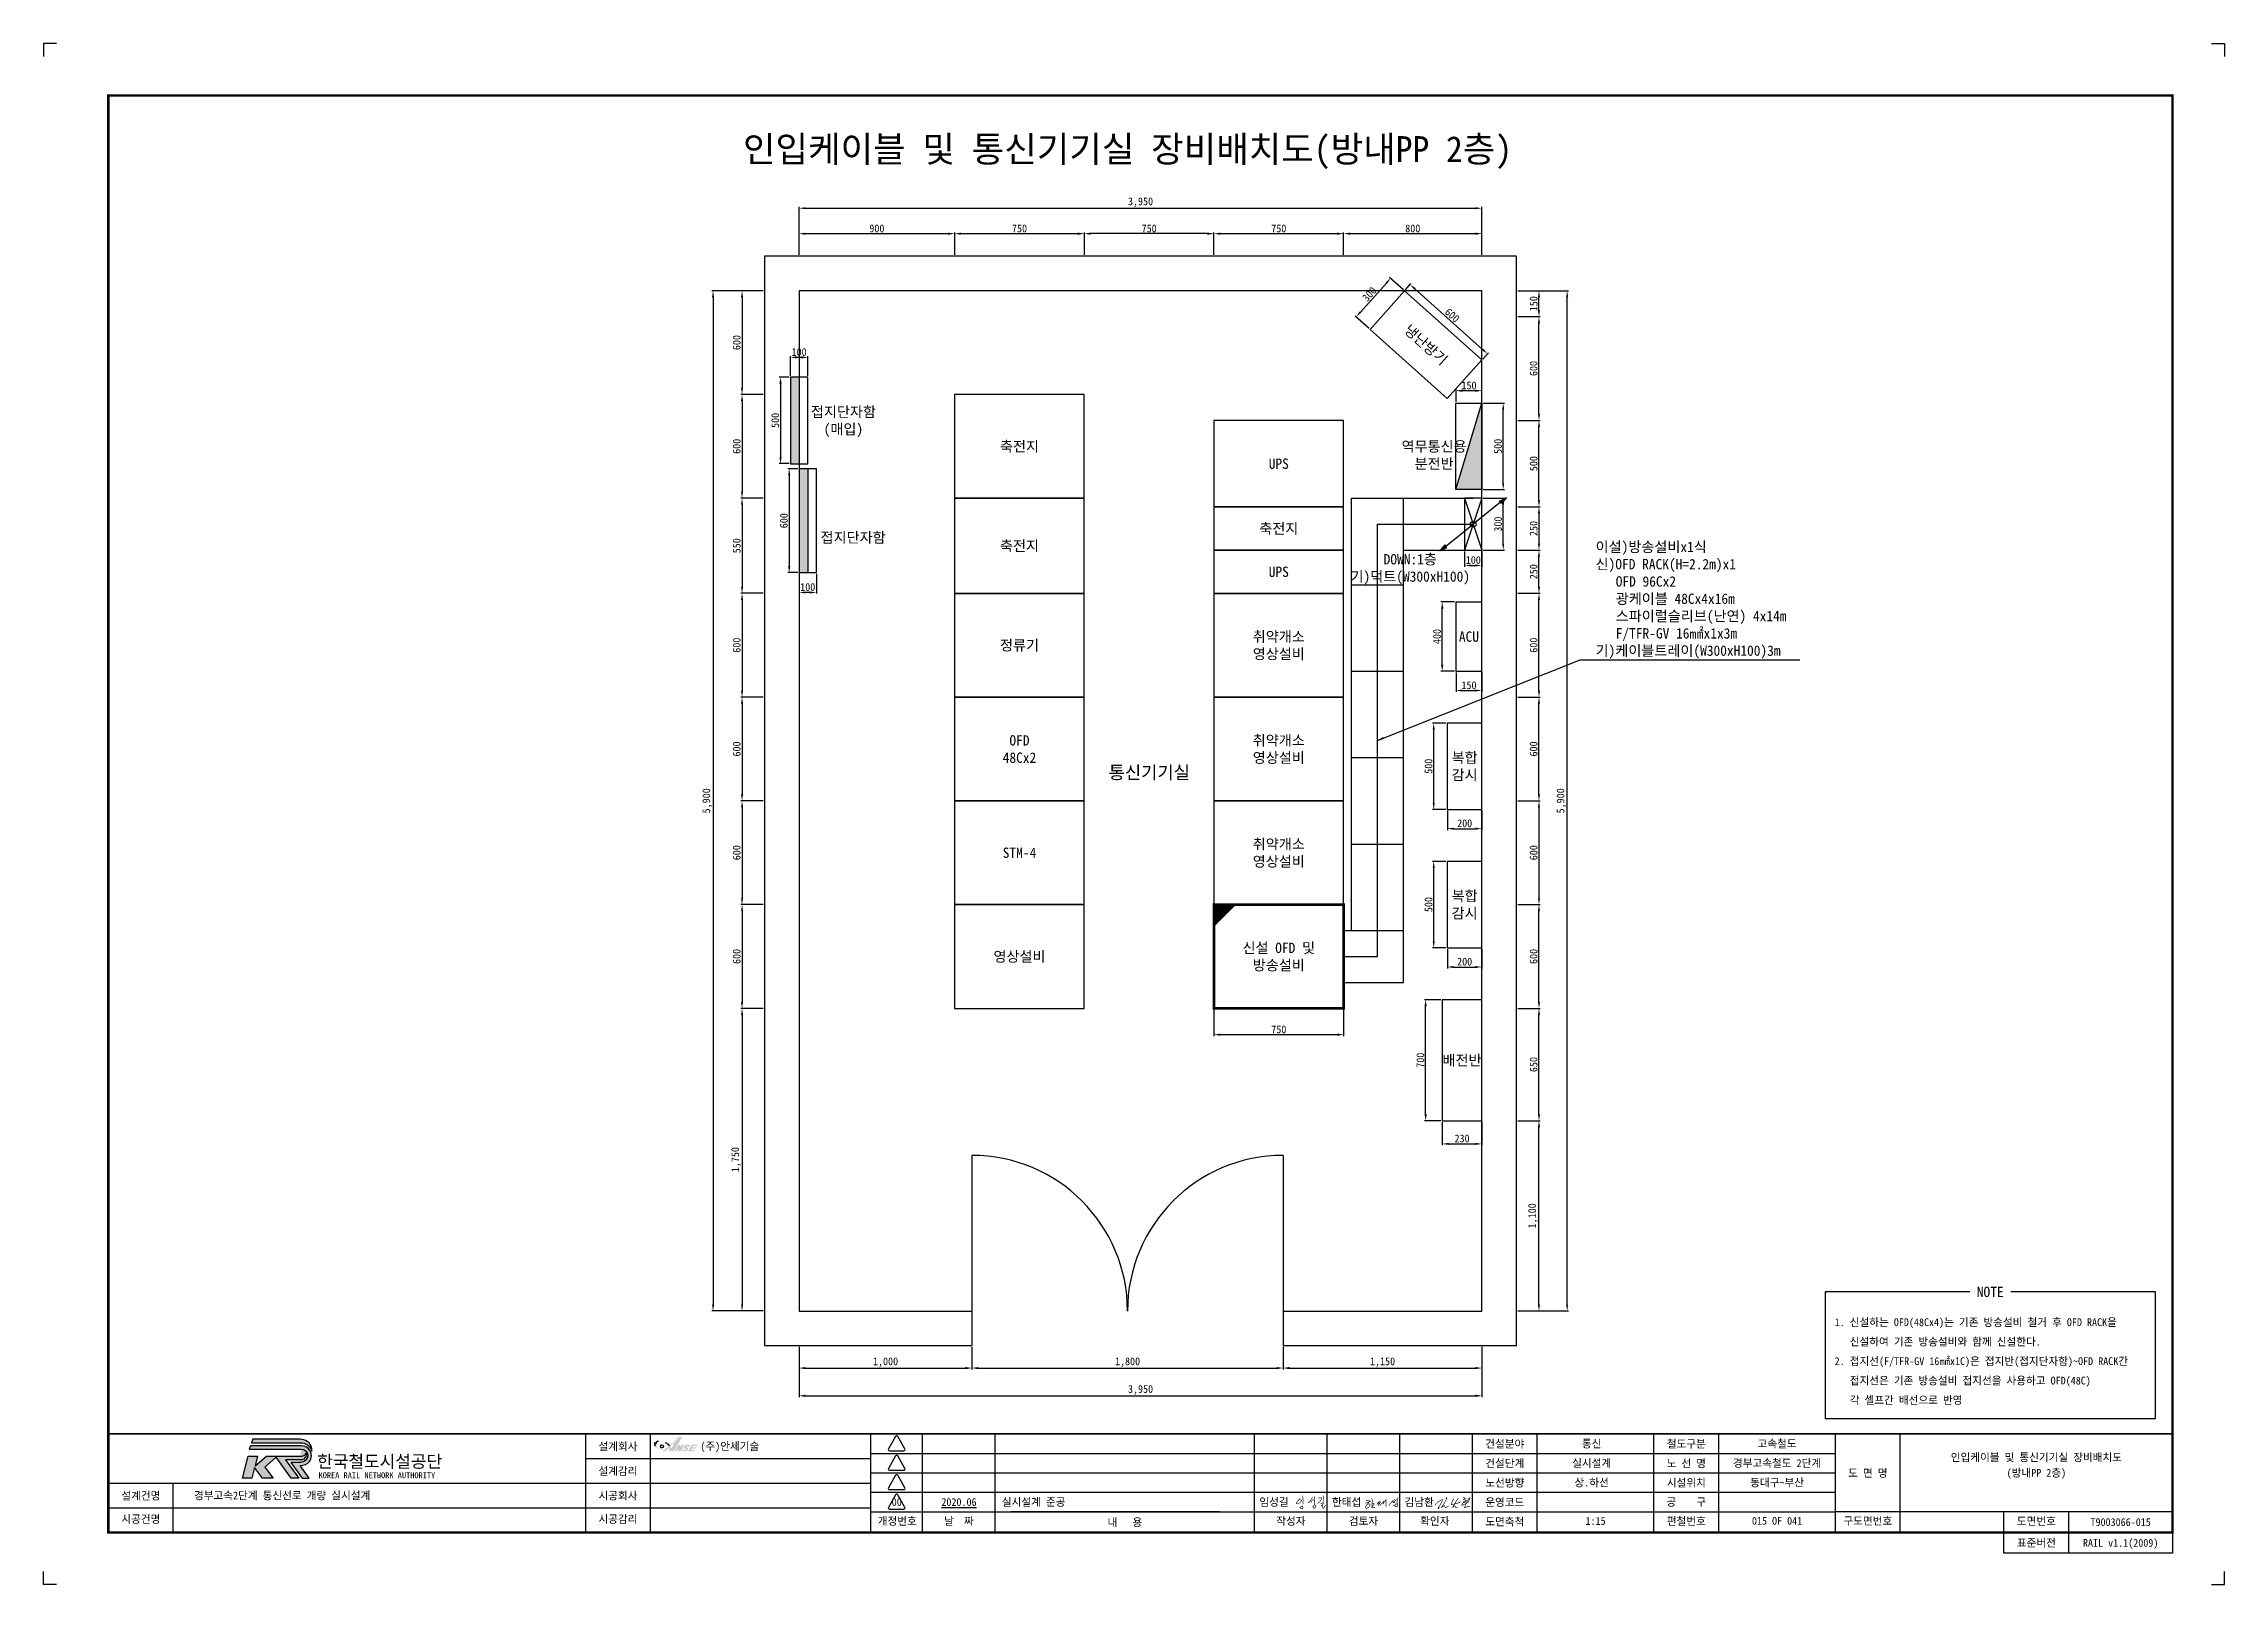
# Paper-space layout '방내PP-2' of a CAD drawing. Header units: millimetres. Extents: x 0 to 841, y 0 to 594.
# The model-space entities are those that its viewports show. They can reach past a viewport. Long polylines and large blocks are cut down to what shows.
import ezdxf
from ezdxf.enums import TextEntityAlignment as Align

# ---------------------------------------------------------------- set-up
doc = ezdxf.new("R2010")
doc.units = ezdxf.units.MM
doc.linetypes.add('HIDDEN2', pattern=[0.1875, 0.125, -0.0625])
for name, color, linetype in [('TT-BASE', 253, 'Continuous'), ('TT-CABL', 4, 'Continuous'), ('TT-CTRL-JUNT', 4, 'Continuous'), ('TT-TRAY', 4, 'Continuous'), ('TX-BORD', 7, 'Continuous'), ('TZ-BASE', 253, 'Continuous'), ('TZ-DIMS', 1, 'Continuous'), ('TZ-LEAL', 1, 'Continuous'), ('TZ-LEAT', 3, 'Continuous'), ('TZ-LINE', 4, 'Continuous'), ('TZ-SYMB', 2, 'Continuous'), ('TZ-TEX2', 3, 'Continuous'), ('TZ-TEXT', 3, 'Continuous')]:
    doc.layers.add(name, color=color, linetype=linetype)
doc.layers.add('TX-PAPR', color=2, linetype='Continuous', plot=False)
doc.styles.add('KORAIL', font='GulimChe.ttf')
doc.styles.get("Standard").update_dxf_attribs({"font": 'GulimChe.ttf'})
doc.styles.add('TB_TEXT', font='GulimChe.ttf')
doc.styles.add('TB_WBTXT', font='GulimChe.ttf')
doc.linetypes.add('BATTINB', pattern='A,0,-0.0025,[134,GulimChe.ttf,S=0.0025,R=0,X=-0.0025,Y=0.01],-0.005,[134,GulimChe.ttf,S=0.0025,R=180,X=0.0025,Y=0.01],-0.0025', length=0.01)
doc.dimstyles.new('D15', dxfattribs={"dimscale": 15, "dimtxt": 3, "dimasz": 2.5, "dimexe": 0.5, "dimexo": 0.5, "dimgap": 0.5, "dimtad": 1, "dimdec": 0, "dimzin": 1, "dimdsep": 46, "dimlunit": 6, "dimtxsty": 'Standard', "dimcen": 1, "dimclrd": 1, "dimclre": 1, "dimclrt": 3, "dimadec": 0, "dimazin": 0, "dimtfac": 1, "dimtdec": 0, "dimtix": 1, "dimtmove": 2, "dimatfit": 3, "dimfxl": 0, "dimtvp": 2, "dimlwd": -1, "dimlwe": -1, "dimarcsym": 0})

psp = doc.layouts.new('방내PP-2')

msp = doc.modelspace()

# ---------------------------------------------------------------- texts
at = {"layer": 'TZ-BASE', "linetype": 'BATTINB', "ltscale": 0.1}
msp.add_text('통신기기실', height=75, dxfattribs=at).set_placement((244073.6, -54891.7), align=Align.MIDDLE_CENTER)
at = {"layer": 'TZ-LEAT', "insert": (246655.5, -54233.4), "char_height": 60, "attachment_point": 7}
msp.add_mtext('{\\C6;이설)방송설비x1식\\P신)OFD RACK(H=2.2m)x1\\P   OFD 96Cx2\\P   광케이블 48Cx4x16m\\P\\pt120;   스파이럴슬리브(난연) 4x14m\\P\\ptz;   F/TFR-GV 16㎟x1x3m\\P\\pt120;\\C3;기)케이블트레이(W300xH100)3m}', dxfattribs=at)
at = {"layer": 'TZ-TEX2'}
for s, p in [('기)덕트(W300xH100)', (245583.4, -53758.9)), ('DOWN:1층', (245583.4, -53658.9))]:
    msp.add_text(s, height=60, dxfattribs=at).set_placement(p, align=Align.MIDDLE_CENTER)
msp.add_text('NOTE', height=60, dxfattribs=at).set_placement((248938.2, -57895.8, 23.2), align=Align.MIDDLE)
for s, p in [('1. 신설하는 OFD(48Cx4)는 기존 방송설비 철거 후 OFD RACK을', (248038.4, -58071.3, 23.2)), ('   신설하여 기존 방송설비와 함께 신설한다.', (248038.4, -58183.8, 23.2)), ('2. 접지선(F/TFR-GV 16㎟x1C)은 접지반(접지단자함)~OFD RACK간', (248038.4, -58296.3, 23.2)), ('   접지선은 기존 방송설비 접지선을 사용하고 OFD(48C) ', (248038.4, -58408.8, 23.2)), ('   각 셀프간 배선으로 반영', (248038.4, -58521.3, 23.2))]:
    msp.add_text(s, height=45, dxfattribs=at).set_placement(p, align=Align.MIDDLE_LEFT)
at = {"layer": 'TZ-TEXT'}
msp.add_text('냉난방기', height=60, rotation=318.18969, dxfattribs=at).set_placement((245674.2, -52418.2), align=Align.MIDDLE_CENTER)
for s, p in [('접지단자함', (242304.4, -52806.4)), ('(매입)', (242304.4, -52906.4)), ('축전지', (243322.8, -53006.4)), ('역무통신용', (245721.3, -53006.4)), ('UPS', (244822.8, -53106.4)), ('분전반', (245721.3, -53106.4)), ('축전지', (244822.8, -53481.4)), ('접지단자함', (242360.6, -53533)), ('축전지', (243322.8, -53581.4)), ('UPS', (244822.8, -53731.4)), ('취약개소', (244822.8, -54106.4)), ('ACU', (245922.8, -54106.4)), ('정류기', (243322.8, -54156.4)), ('영상설비', (244822.8, -54206.4)), ('OFD', (243322.8, -54706.4)), ('취약개소', (244822.8, -54706.4)), ('48Cx2', (243322.8, -54806.4)), ('영상설비', (244822.8, -54806.4)), ('감시', (245897.8, -54906.4)), ('복합', (245897.8, -54806.4)), ('STM-4', (243322.8, -55356.4)), ('취약개소', (244822.8, -55306.4)), ('영상설비', (244822.8, -55406.4)), ('복합', (245897.8, -55606.4)), ('감시', (245897.8, -55706.4)), ('신설 OFD 및', (244822.8, -55906.4)), ('영상설비', (243322.8, -55956.4)), ('방송설비', (244822.8, -56006.4)), ('배전반', (245882.8, -56556.4))]:
    msp.add_text(s, height=60, dxfattribs=at).set_placement(p, align=Align.MIDDLE_CENTER)

# ---------------------------------------------------------------- blocks, each defined once
blk = doc.blocks.new('CXGLOGO-UNIT-KRNA-COLOR')
h = blk.add_hatch(color=166)
edge = h.paths.add_edge_path()
edge.add_arc((15.3, 4.2), 10, 59.195, 87.6904)
edge.add_line((15.7, 14.2), (-14.6, 14.2))
edge.add_line((-14.6, 14.2), (-15.4, 11.9))
edge.add_line((-15.4, 11.9), (17.3, 11.9))
edge.add_arc((16.4, 4.8), 7.13, 14.4338, 82.8523, ccw=False)
edge.add_arc((17.2, 7.5), 6.18, 351.2788, 418.625)
h = blk.add_hatch(color=166)
edge = h.paths.add_edge_path()
edge.add_line((-17.6, 3.4), (-11.6, 3.4))
edge.add_line((-11.6, 3.4), (-13.1, -2.8))
edge.add_line((-13.1, -2.8), (-5.8, 3.4))
edge.add_line((-5.8, 3.4), (16.9, 3.4))
edge.add_arc((16.5, 6.7), 3.37, 277.1672, 339.2536)
edge.add_arc((16.5, 4.5), 3.37, -86.0611, 17.644, ccw=False)
edge.add_line((16.7, 1.1), (6.4, 1.1))
edge.add_line((6.4, 1.1), (15, -10.7))
edge.add_line((15, -10.7), (10.1, -10.7))
edge.add_line((10.1, -10.7), (0.4, 2.7))
edge.add_line((0.4, 2.7), (-6.9, -3.7))
edge.add_line((-6.9, -3.7), (-1.4, -10.8))
edge.add_line((-1.4, -10.8), (-8.3, -10.8))
edge.add_line((-8.3, -10.8), (-13.5, -4))
edge.add_line((-13.5, -4), (-15.1, -10.8))
edge.add_line((-15.1, -10.8), (-21.2, -10.8))
edge.add_line((-21.2, -10.8), (-17.6, 3.4))
h = blk.add_hatch(color=46)
edge = h.paths.add_edge_path()
edge.add_arc((15.4, 5.5), 6.16, 269.178, 301.5498, ccw=False)
edge.add_line((15.3, -0.7), (9.8, -0.7))
edge.add_line((9.8, -0.7), (17.2, -10.8))
edge.add_line((17.2, -10.8), (21.7, -10.8))
edge.add_line((21.7, -10.8), (15.9, -2.7))
edge.add_arc((15.5, 6.1), 8.86, 272.286, 317.0312)
edge.add_arc((16.8, 3.7), 6.34, 325.2805, 452.1314)
edge.add_line((16.5, 10), (-16, 10))
edge.add_line((-16, 10), (-16.8, 7.8))
edge.add_line((-16.8, 7.8), (16.6, 7.8))
edge.add_arc((16.8, 3.8), 3.99, -62.7193, 92.2922, ccw=False)
at = {"color": 166}
for points in [[(20.4, 12.8, 0.12498), (15.7, 14.2), (-14.6, 14.2), (-15.4, 11.9), (17.3, 11.9, -0.307728), (23.3, 6.6, 0.302614)], [(-17.6, 3.4), (-11.6, 3.4), (-13.1, -2.8), (-5.8, 3.4), (16.9, 3.4, 0.27773), (19.7, 5.5, -0.486141), (16.7, 1.1), (6.4, 1.1), (15, -10.7), (10.1, -10.7), (0.4, 2.7), (-6.9, -3.7), (-1.4, -10.8), (-8.3, -10.8), (-13.5, -4), (-15.1, -10.8), (-21.2, -10.8)]]:
    blk.add_lwpolyline(points, format="xyb", close=True, dxfattribs=at)
at = {"color": 46}
blk.add_lwpolyline([(18.6, 0.2, -0.142195), (15.3, -0.7), (9.8, -0.7), (17.2, -10.8), (21.7, -10.8), (15.9, -2.7, 0.197757), (22, 0.1, 0.61792), (16.5, 10), (-16, 10), (-16.8, 7.8), (16.6, 7.8, -0.802668)], format="xyb", close=True, dxfattribs=at)
blk = doc.blocks.new('CXGLOGO-KRNA-COLOR')
blk.add_blockref('CXGLOGO-UNIT-KRNA-COLOR', (0, 0))
at = {"color": 166, "style": 'KORAIL'}
for s, height, p in [('한국철도시설공단', 8, (26.8, -4)), ('KOREA RAIL NETWORK AUTHORITY', 3.75, (27.7, -10.8))]:
    blk.add_text(s, height=height, dxfattribs=at).set_placement(p)
blk = doc.blocks.new('TXBLKA1-KRNAH')
at = {"layer": 'TX-BORD'}
h = blk.add_hatch(color=5, dxfattribs=at)
h.paths.add_polyline_path([(241.41, 53.44, 0.096425), (239.85, 54.59, 0.1233), (237.07, 55.37, 0.107959), (236.18, 55.25, 0.147974), (235.63, 54.71, 0.146771), (235.6, 53.86, 0.166867), (235.92, 53.32, 0.084002), (237.3, 52.29, 0.125004), (238.6, 51.98, 0.324316), (238.9, 52.16, 0.181232), (238.8, 52.77, -0.176206), (238.41, 52.66, -0.165955), (238.43, 52.37, -0.236091), (238.11, 52.27, -0.163197), (237.2, 52.6, -0.211159), (236.11, 54.03, -0.492063), (237.15, 55.14, -0.264032), (241.01, 53.12, -0.023302), (238.51, 51.28), (239.75, 51.28, 0.034752), (241.24, 52.65, -0.038457), (241.29, 51.28), (242.97, 51.28), (246.25, 56.8), (244.88, 56.8, -0.036327)])
h.paths.add_polyline_path([(242.08, 52.46), (241.66, 53.16, 0.03885), (244.06, 55.69)], flags=16)
h = blk.add_hatch(color=3, dxfattribs=at)
h.paths.add_polyline_path([(244.79, 51.28), (245.61, 51.28), (247.14, 53.85), (246.32, 53.85), (245.64, 52.71), (245.64, 53.85), (244.83, 53.85), (243.3, 51.28), (244.11, 51.28), (244.79, 52.43)])
h.paths.add_polyline_path([(247.73, 51.85, -0.206701), (247.2, 51.81, -0.316027), (247.06, 51.95, -0.031225), (247.06, 52.07), (246.36, 52.07, 0.483426), (246.52, 51.35, 0.203838), (248.04, 51.43, 0.079762), (248.43, 51.8, 0.172378), (248.58, 52.3, 0.221594), (248.3, 52.81, 0.038449), (247.87, 53.02, -0.563174), (247.89, 53.34, -0.276773), (248.29, 53.37, -0.312628), (248.42, 53.08), (249.21, 53.08, 0.143901), (249.17, 53.48, 0.169249), (248.83, 53.82, 0.119216), (248.04, 53.89, 0.167621), (247.24, 53.47, 0.258991), (246.94, 52.74, 0.208246), (247.3, 52.44, -0.022645), (247.74, 52.2, -0.588103)])
h.paths.add_polyline_path([(249.56, 51.83), (249.82, 52.27), (251.36, 52.27), (251.72, 52.86), (250.18, 52.86), (250.44, 53.3), (251.98, 53.3), (252.31, 53.85), (250, 53.85), (248.47, 51.28), (250.78, 51.28), (251.1, 51.83)])
h.paths.add_polyline_path([(239.05, 53.25, 1), (237.87, 53.25, 1)])
at = {"layer": 'DEFPOINTS', "color": 1}
blk.add_line((836, 594), (841, 594), dxfattribs=at)
for points in [[(5, 594), (0, 594), (0, 589)], [(836, 594), (841, 594), (841, 589)], [(5, 0), (0, 0), (0, 5)], [(836, 0), (841, 0), (841, 5)]]:
    blk.add_lwpolyline(points, dxfattribs=at)
at = {"layer": 'TX-BORD'}
for p, q in [((234, 20), (234, 58)), ((319, 50.5), (549.5, 50.5)), ((339, 20), (339, 58)), ((367, 20), (367, 58)), ((467, 20), (467, 58)), ((495, 20), (495, 58)), ((523, 20), (523, 58)), ((549.5, 50.5), (691, 50.5)), ((576, 20), (576, 58)), ((621, 20), (621, 58)), ((646, 20), (646, 58)), ((716, 20), (716, 58)), ((209, 48.5), (319, 48.5)), ((319, 43), (549.5, 43)), ((549.5, 43), (691, 43)), ((25, 39), (319, 39)), ((50, 20), (50, 39)), ((319, 35.5), (549.5, 35.5)), ((549.5, 35.5), (691, 35.5)), ((25, 29.5), (319, 29.5)), ((319, 28), (691, 28)), ((453.5, 28), (373, 28)), ((821, 28), (691, 28)), ((756, 20), (756, 28)), ((781, 12), (781, 28))]:
    blk.add_line(p, q, dxfattribs=at)
at = {"layer": 'TX-BORD', "const_width": 1}
blk.add_lwpolyline([(821, 20), (25, 20), (25, 574), (821, 574)], close=True, dxfattribs=at)
at = {"layer": 'TX-BORD'}
for points, const_width in [([(25, 58), (821, 58)], 0.5), ([(209, 20), (209, 58)], 0.5), ([(209, 20), (209, 58)], 0.5), ([(319, 20), (319, 58)], 0.5), ([(551, 20), (551, 58)], 0.5), ([(691, 20), (691, 58)], 0.5), ([(489.16, 32.47), (490.23, 32.6)], 0.24), ([(510.02, 32.43), (511.22, 32.3), (511.29, 32.17), (511.29, 31.91), (509.68, 31.25), (511.29, 31.91), (511.93, 32.15), (511.29, 31.91), (510.45, 30.87), (510.06, 30.25), (509.86, 29.88), (509.82, 29.64), (509.85, 29.48), (509.94, 29.38), (510.07, 29.35), (510.38, 29.36), (511.09, 29.84), (511.32, 30.09), (511.53, 30.37), (511.52, 30.66), (511.47, 30.83), (511.33, 30.95), (511.02, 30.99), (510.45, 30.87)], 0.24), ([(511.96, 33.12), (512.32, 32.9), (512.39, 32.4), (512.31, 31.14), (512.21, 29.77), (512.24, 29.56), (512.39, 29.52), (512.61, 29.55), (512.95, 29.62), (513.48, 29.76)], 0.24), ([(512.31, 31.14), (512.99, 31.2), (513.13, 31.16), (513.03, 30.78), (512.21, 29.77)], 0.24), ([(514.32, 31.57), (514.59, 31.64), (515.5, 32.11), (514.59, 31.64), (514.69, 31.19), (514.15, 30.85), (514.69, 31.19), (515.47, 31.61), (514.75, 30.62), (514.93, 30.41), (515.2, 30.4), (515.62, 30.7), (516.67, 31.8), (516.69, 32.23), (516.67, 31.8), (516.66, 31.21), (517.64, 32.57), (517.67, 29.98)], 0.24), ([(521.05, 32.83), (519.79, 31.7), (518.83, 30.43), (519.79, 31.7), (520.42, 32.27), (520.32, 31.82), (520.41, 31.55), (520.64, 31.46), (521, 31.65), (520.94, 31.92), (522.01, 32.93), (522.02, 33.4), (522.01, 32.93), (521.99, 31.92), (521.99, 31.59), (521.7, 31.85), (521.99, 31.59), (522.08, 31.07), (522.06, 30.3), (521.97, 30), (521.58, 29.93), (521.29, 29.99), (521.13, 30.2), (521.17, 30.65), (521.36, 30.97), (521.77, 31.01), (522.08, 31)], 0.24), ([(521.15, 30.43), (520.87, 30.43), (520.47, 30.53), (520.28, 30.68)], 0.24)]:
    blk.add_lwpolyline(points, dxfattribs=dict(at, const_width=const_width))
for points in [[(328.58, 57.05), (325.78, 52.19, 0.57735), (326.17, 51.52), (331.78, 51.52, 0.57735), (332.17, 52.19), (329.36, 57.05, 0.57735)], [(328.58, 49.55), (325.78, 44.69, 0.57735), (326.17, 44.02), (331.78, 44.02, 0.57735), (332.17, 44.69), (329.36, 49.55, 0.57735)], [(328.58, 42.05), (325.78, 37.19, 0.57735), (326.17, 36.52), (331.78, 36.52, 0.57735), (332.17, 37.19), (329.36, 42.05, 0.57735)], [(328.58, 34.55), (325.78, 29.69, 0.57735), (326.17, 29.02), (331.78, 29.02, 0.57735), (332.17, 29.69), (329.36, 34.55, 0.57735)]]:
    blk.add_lwpolyline(points, format="xyb", close=True, dxfattribs=at)
at = {"layer": 'TX-BORD', "const_width": 0.24}
for points in [[(485.57, 34.24, -0.031521), (485.64, 32.12, 0.015452), (485.64, 30.85, 0.488947)], [(489.3, 33.6, -0.116912), (488.11, 31.72, -0.245276), (487.54, 31.55, -2.571837)], [(490.15, 33.87, -0.089273), (490.12, 31.67, 0.068943), (490.06, 30.69, 0.261353)], [(493.32, 34.22, -0.102288), (493.6, 33.42, -0.080289), (493.6, 33.07, 0.066761), (493.58, 32.62, -0.06278), (493.53, 31.56, 8.85417)], [(547.43, 33.59, -0.145348), (547.88, 33.43, -0.307225), (547.95, 33.23, -0.212679), (547.38, 32.49, -0.113681), (548.62, 33.04, -0.266507), (548.74, 33, -3.538723)], [(484.54, 33.09, 0.071134), (483.15, 31.48, 0.394214), (483.21, 31.1, 0.224261), (483.52, 31.04, 0.193438), (484.97, 32.08, 0.544983), (484.67, 32.72, 0.066146), (484.03, 32.72, 27.196208)], [(484.41, 29.84, 0.02121), (484.98, 29.12, 0.409369), (485.14, 29.11, -0.211811), (485.49, 29.21, 0.416377), (485.62, 29.3, 0.123643), (485.54, 30.12, 0.523631), (485.28, 30.19, -0.072983), (484.51, 29.7, 0.005941)], [(488.57, 32.27, -0.142438), (489.07, 31.68, 5.949847)], [(490.05, 30.54, 0.235154), (489.49, 29.9, 0.345857), (489.7, 29.41, 0.306746), (490.2, 29.45, 0.103095), (490.63, 29.98, 0.395571), (490.49, 30.5, 0.242915), (490.05, 30.54, 6.064713)], [(491.55, 33.36, 0.139976), (491.83, 33.26, 0.096355), (492.64, 33.37, -0.240321), (492.85, 33.34, -0.353191), (492.93, 33.05, -0.157335), (491.33, 31.22, -6.381378)], [(492.46, 31.11), (493.22, 31.4, -0.375176), (493.45, 31.31, -0.266244), (493.45, 31.13, -0.042219), (493.07, 30.6, -0.159939), (492.63, 30.34, -0.171647), (493.2, 30.37, -0.458058), (493.29, 30.17, 0.159326), (493.23, 29.58, 0.227707), (493.39, 29.37, 0.407988), (493.73, 29.47, -0.001483), (493.89, 29.78, 0.004186), (494.14, 30.24, -0.100484), (494.33, 30.47, -0.346277)], [(536.7, 30.48, -0.382901), (536.65, 30.71, -0.12512), (539.4, 32.69, -0.474239), (539.59, 32.59, -0.046113), (537.92, 29.73, 0.151113), (537.77, 29.29, 0.58991), (537.88, 29.22, 0.096338), (538.33, 29.72, 2.196927)], [(540.73, 33.09, -0.071383), (541.05, 33.41, -0.346917), (541.16, 33.41, -0.258278), (541.18, 33.35, -0.079918), (541.06, 32.96, -0.048596), (539.06, 29.69, 0.947427), (539.13, 29.64, -0.022437), (540.04, 30.36, -0.344585), (540.2, 30.35, -0.12284), (540.25, 30.29, 0.011347), (540.43, 29.85, 0.194638), (540.6, 29.69, 0.189435), (540.9, 29.69, 0.009404), (541.84, 30.24, 3.287276)], [(543.84, 33.07, 0.030212), (542.85, 31.06, 0.575113), (543.08, 30.76, 0.043168), (545.96, 31.58, 0.237594), (546.32, 31.98, 1.260425)], [(545.61, 33.11, 0.150889), (545.13, 32.65, 0.025288), (543.37, 29.61), (544.07, 30.23, -0.448359), (544.33, 30.16, 0.073819), (544.59, 29.67, 0.359456), (544.94, 29.59, 0.031982), (545.26, 29.77, 3.102048)], [(547.6, 31.85, 0.23976), (547.57, 31.5, 0.345796), (547.69, 31.43, 0.195352), (548.64, 32.18, 0.393888), (548.6, 32.35, 0.293784), (548.35, 32.35, 0.099623), (547.44, 31.43, 0.02205), (546.93, 30.69, 0.380988), (546.98, 30.44, 0.18866), (547.1, 30.41), (549.22, 31.59, 0.122154), (549.44, 31.8), (550.04, 33.22, 0.396041), (549.99, 33.36, 0.224142), (549.88, 33.36, 0.078358), (549.02, 32.08), (547.95, 29.67, 0.444285), (547.97, 29.61), (548.29, 29.6, 0.179185), (548.5, 29.67), (549.15, 30.07, -0.135616), (549.34, 30.12), (550.04, 30.11)]]:
    blk.add_lwpolyline(points, format="xyb", dxfattribs=at)
at = {"layer": 'TX-BORD'}
blk.add_lwpolyline([(821, 20), (821, 12), (756, 12), (756, 20)], close=True, dxfattribs=at)
at = {"layer": 'TX-BORD', "color": 3}
blk.add_circle((238.46, 53.25), 0.594, dxfattribs=at)
at = {"layer": 'TX-BORD', "color": 5}
for centre, radius, start, end in [((237.04, 54.23), 1.49, 161.17216, 194.57108), ((236.55, 54.06), 0.967, 192.10036, 229.99429), ((237.06, 54.19), 0.96, 84.64387, 189.44431), ((237.68, 50.02), 5.06, 42.58477, 64.6157)]:
    blk.add_arc(centre, radius, start, end, dxfattribs=at)
at = {"layer": 'TX-BORD', "xscale": 0.6, "yscale": 0.6}
blk.add_blockref('CXGLOGO-KRNA-COLOR', (89.41, 47.41), dxfattribs=at)
at = {"layer": 'TX-BORD', "style": 'TB_TEXT'}
for s, p in [('설계회사', (221.5, 53.25)), ('건설분야', (563.5, 54.25)), ('철도구분', (633.5, 54.25)), ('설계감리', (221.5, 43.75)), ('건설단계', (563.5, 46.75)), ('노 선 명', (633.5, 46.75)), ('도 면 명', (703.5, 43)), ('설계건명', (37.5, 34.25)), ('시공회사', (221.5, 34.25)), ('노선방향', (563.5, 39.25)), ('시설위치', (633.5, 39.25)), ('시공건명', (37.5, 25.25)), ('시공감리', (221.5, 25.25)), ('개정번호', (329.21, 24.5)), ('날  짜', (353, 24.5)), ('내   용', (417, 24)), ('작성자', (481, 24.5)), ('검토자', (509, 24.5)), ('확인자', (536.5, 24.5)), ('운영코드', (563.5, 31.75)), ('도면축척', (563.5, 24.25)), ('공    구', (633.5, 31.75)), ('편철번호', (633.5, 24.5)), ('구도면번호', (703.5, 24.51)), ('도면번호', (768.5, 24.51))]:
    blk.add_text(s, height=3, dxfattribs=at).set_placement(p, align=Align.MIDDLE)
blk.add_text('표준버전', height=3, dxfattribs=at).set_placement((768.5, 16), align=Align.MIDDLE_CENTER)
at = {"layer": 'TX-BORD', "style": 'TB_TEXT', "flags": 1}
blk.add_attdef('TD_CLASSCODE', text='', height=3, dxfattribs=at).set_placement((25, 577.54), align=Align.MIDDLE_LEFT)
at = {"layer": 'TX-BORD'}
for tag, height, style, p in [('TB_MTITIL', 10, 'TB_WBTXT', (418, 553.33)), ('TB_STITL', 7, 'TB_WBTXT', (418, 538.33)), ('TR_RNUM4', 3, 'TB_TEXT', (329, 54.25)), ('TR_RDAT4', 3, 'TB_TEXT', (353, 54.25)), ('TD_FIELD', 3, 'TB_TEXT', (597, 54.25)), ('TD_RLCLASS', 3, 'TB_TEXT', (668.5, 54.25)), ('TD_DNAME_TOP', 3, 'TB_TEXT', (768.5, 48.98)), ('TR_RNUM3', 3, 'TB_TEXT', (329, 46.75)), ('TR_RDAT3', 3, 'TB_TEXT', (353, 46.75)), ('TD_CSTEP', 3, 'TB_TEXT', (597, 46.75)), ('TD_RLNAME', 3, 'TB_TEXT', (668.5, 46.75)), ('TD_DNAME_MAIN', 3, 'TB_TEXT', (768.5, 43)), ('TR_RNUM2', 3, 'TB_TEXT', (329, 39.25)), ('TR_RDAT2', 3, 'TB_TEXT', (353, 39.25)), ('TD_DIRCODE', 3, 'TB_TEXT', (597, 39.25)), ('TD_RLSECT', 3, 'TB_TEXT', (668.5, 39.25)), ('TD_DNAME_BOT', 3, 'TB_TEXT', (768.5, 36.98)), ('TR_RNUM1', 3, 'TB_TEXT', (329, 31.75)), ('TR_RDAT1', 3, 'TB_TEXT', (353, 31.75)), ('TD_SYSCODE', 3, 'TB_TEXT', (597, 31.75)), ('SCALE', 3, 'TB_TEXT', (598.5, 24.45)), ('TD_CSECT', 3, 'TB_TEXT', (668.5, 31.75)), ('TD_DWGNO', 3, 'TB_TEXT', (668.5, 24.5)), ('TD_DWGCODE_PREV', 3, 'TB_TEXT', (736, 24)), ('TD_DWGCODE', 3, 'TB_TEXT', (801, 24)), ('TD_VERSION', 3, 'TB_TEXT', (801, 16))]:
    blk.add_attdef(tag, text='', height=height, dxfattribs=dict(at, style=style)).set_placement(p, align=Align.MIDDLE_CENTER)
at = {"layer": 'TX-BORD', "style": 'TB_TEXT'}
for tag, p in [('TD_DCOMP', (253.27, 53.25)), ('TR_RCON4', (369.52, 54.25)), ('TR_DGN4', (468.83, 54.25)), ('TR_CHK4', (496.83, 54.25)), ('TR_APP4', (524.83, 54.25)), ('TD_DSCCOMP', (253.27, 43.75)), ('TR_RCON3', (369.52, 46.75)), ('TR_DGN3', (468.83, 46.75)), ('TR_CHK3', (496.83, 46.75)), ('TR_APP3', (524.83, 46.75)), ('TD_DNAME', (58, 34.25)), ('TD_CCOMP', (253.27, 34.25)), ('TR_RCON2', (369.52, 39.25)), ('TR_DGN2', (468.83, 39.25)), ('TR_CHK2', (496.83, 39.25)), ('TR_APP2', (524.83, 39.25)), ('TD_CNAME', (58, 25.15)), ('TD_CSCOMP', (253.27, 25.25)), ('TR_RCON1', (369.52, 31.75)), ('TR_DGN1', (468.83, 31.75)), ('TR_CHK1', (496.83, 31.75)), ('TR_APP1', (524.83, 31.75))]:
    blk.add_attdef(tag, text='', height=3, dxfattribs=at).set_placement(p, align=Align.MIDDLE_LEFT)
blk = doc.blocks.new('*D3')
at = {"layer": 'DEFPOINTS', "color": 0}
for p in [(242048, -58206), (243048, -58206), (243048, -58336)]:
    blk.add_point(p, dxfattribs=at)
at = {"layer": 'TZ-DIMS', "color": 1}
for p, q in [((242048, -58214), (242048, -58344)), ((243048, -58214), (243048, -58344)), ((242085, -58336), (243010, -58336))]:
    blk.add_line(p, q, dxfattribs=at)
for points in [[(242085, -58330), (242085, -58343), (242048, -58336)], [(243010, -58330), (243010, -58343), (243048, -58336)]]:
    blk.add_solid(points, dxfattribs=at)
at = {"layer": 'TZ-DIMS', "color": 3, "insert": (242548, -58303), "char_height": 45, "attachment_point": 5}
blk.add_mtext('1,000', dxfattribs=at)
blk = doc.blocks.new('*D4')
at = {"layer": 'DEFPOINTS', "color": 0}
for p in [(243048, -58206), (244848, -58206), (244848, -58336)]:
    blk.add_point(p, dxfattribs=at)
at = {"layer": 'TZ-DIMS', "color": 1}
for p, q in [((243048, -58214), (243048, -58344)), ((244848, -58214), (244848, -58344)), ((243085, -58336), (244810, -58336))]:
    blk.add_line(p, q, dxfattribs=at)
for points in [[(243085, -58330), (243085, -58343), (243048, -58336)], [(244810, -58330), (244810, -58343), (244848, -58336)]]:
    blk.add_solid(points, dxfattribs=at)
at = {"layer": 'TZ-DIMS', "color": 3, "insert": (243948, -58303), "char_height": 45, "attachment_point": 5}
blk.add_mtext('1,800', dxfattribs=at)
blk = doc.blocks.new('*D5')
at = {"layer": 'DEFPOINTS', "color": 0}
for p in [(244848, -58206), (245998, -58206), (245998, -58336)]:
    blk.add_point(p, dxfattribs=at)
at = {"layer": 'TZ-DIMS', "color": 1}
for p, q in [((244848, -58214), (244848, -58344)), ((245998, -58214), (245998, -58344)), ((244885, -58336), (245960, -58336))]:
    blk.add_line(p, q, dxfattribs=at)
for points in [[(244885, -58330), (244885, -58343), (244848, -58336)], [(245960, -58330), (245960, -58343), (245998, -58336)]]:
    blk.add_solid(points, dxfattribs=at)
at = {"layer": 'TZ-DIMS', "color": 3, "insert": (245423, -58303), "char_height": 45, "attachment_point": 5}
blk.add_mtext('1,150', dxfattribs=at)
blk = doc.blocks.new('*D6')
at = {"layer": 'DEFPOINTS', "color": 0}
for p in [(242048, -58206), (245998, -58206), (245998, -58497)]:
    blk.add_point(p, dxfattribs=at)
at = {"layer": 'TZ-DIMS', "color": 1}
for p, q in [((242048, -58214), (242048, -58504)), ((245998, -58214), (245998, -58504)), ((242085, -58497), (245960, -58497))]:
    blk.add_line(p, q, dxfattribs=at)
for points in [[(242085, -58490), (242085, -58503), (242048, -58497)], [(245960, -58490), (245960, -58503), (245998, -58497)]]:
    blk.add_solid(points, dxfattribs=at)
at = {"layer": 'TZ-DIMS', "color": 3, "insert": (244023, -58463), "char_height": 45, "attachment_point": 5}
blk.add_mtext('3,950', dxfattribs=at)
blk = doc.blocks.new('*D7')
at = {"layer": 'DEFPOINTS', "color": 0}
for p in [(246198, -56906), (246328, -56906), (246198, -58006)]:
    blk.add_point(p, dxfattribs=at)
at = {"layer": 'TZ-DIMS', "color": 1}
for p, q in [((246205, -56906), (246335, -56906)), ((246328, -57969), (246328, -56944)), ((246205, -58006), (246335, -58006))]:
    blk.add_line(p, q, dxfattribs=at)
for points in [[(246322, -56944), (246334, -56944), (246328, -56906)], [(246322, -57969), (246334, -57969), (246328, -58006)]]:
    blk.add_solid(points, dxfattribs=at)
at = {"layer": 'TZ-DIMS', "color": 3, "insert": (246294, -57456), "char_height": 45, "attachment_point": 5, "rotation": 90}
blk.add_mtext('1,100', dxfattribs=at)
blk = doc.blocks.new('*D8')
at = {"layer": 'DEFPOINTS', "color": 0}
for p in [(246198, -56256), (246328, -56256), (246198, -56906)]:
    blk.add_point(p, dxfattribs=at)
at = {"layer": 'TZ-DIMS', "color": 1}
for p, q in [((246205, -56256), (246335, -56256)), ((246328, -56869), (246328, -56294)), ((246205, -56906), (246335, -56906))]:
    blk.add_line(p, q, dxfattribs=at)
for points in [[(246322, -56294), (246334, -56294), (246328, -56256)], [(246322, -56869), (246334, -56869), (246328, -56906)]]:
    blk.add_solid(points, dxfattribs=at)
at = {"layer": 'TZ-DIMS', "color": 3, "insert": (246297, -56581), "char_height": 45, "attachment_point": 5, "rotation": 90}
blk.add_mtext('650', dxfattribs=at)
blk = doc.blocks.new('*D9')
at = {"layer": 'DEFPOINTS', "color": 0}
for p in [(246198, -55656), (246328, -55656), (246198, -56256)]:
    blk.add_point(p, dxfattribs=at)
at = {"layer": 'TZ-DIMS', "color": 1}
for p, q in [((246205, -55656), (246335, -55656)), ((246328, -56219), (246328, -55694)), ((246205, -56256), (246335, -56256))]:
    blk.add_line(p, q, dxfattribs=at)
for points in [[(246322, -55694), (246334, -55694), (246328, -55656)], [(246322, -56219), (246334, -56219), (246328, -56256)]]:
    blk.add_solid(points, dxfattribs=at)
at = {"layer": 'TZ-DIMS', "color": 3, "insert": (246297, -55956), "char_height": 45, "attachment_point": 5, "rotation": 90}
blk.add_mtext('600', dxfattribs=at)
blk = doc.blocks.new('*D10')
at = {"layer": 'DEFPOINTS', "color": 0}
for p in [(246198, -55056), (246198, -55656), (246328, -55656)]:
    blk.add_point(p, dxfattribs=at)
at = {"layer": 'TZ-DIMS', "color": 1}
for p, q in [((246205, -55056), (246335, -55056)), ((246328, -55094), (246328, -55619)), ((246205, -55656), (246335, -55656))]:
    blk.add_line(p, q, dxfattribs=at)
for points in [[(246322, -55094), (246334, -55094), (246328, -55056)], [(246322, -55619), (246334, -55619), (246328, -55656)]]:
    blk.add_solid(points, dxfattribs=at)
at = {"layer": 'TZ-DIMS', "color": 3, "insert": (246297, -55356), "char_height": 45, "attachment_point": 5, "rotation": 90}
blk.add_mtext('600', dxfattribs=at)
blk = doc.blocks.new('*D11')
at = {"layer": 'DEFPOINTS', "color": 0}
for p in [(246198, -53856), (246328, -53856), (246198, -54456)]:
    blk.add_point(p, dxfattribs=at)
at = {"layer": 'TZ-DIMS', "color": 1}
for p, q in [((246205, -53856), (246335, -53856)), ((246328, -54419), (246328, -53894)), ((246205, -54456), (246335, -54456))]:
    blk.add_line(p, q, dxfattribs=at)
for points in [[(246322, -53894), (246334, -53894), (246328, -53856)], [(246322, -54419), (246334, -54419), (246328, -54456)]]:
    blk.add_solid(points, dxfattribs=at)
at = {"layer": 'TZ-DIMS', "color": 3, "insert": (246297, -54156), "char_height": 45, "attachment_point": 5, "rotation": 90}
blk.add_mtext('600', dxfattribs=at)
blk = doc.blocks.new('*D12')
at = {"layer": 'DEFPOINTS', "color": 0}
for p in [(246198, -53606), (246328, -53606), (246198, -53856)]:
    blk.add_point(p, dxfattribs=at)
at = {"layer": 'TZ-DIMS', "color": 1}
for p, q in [((246205, -53606), (246335, -53606)), ((246328, -53819), (246328, -53644)), ((246205, -53856), (246335, -53856))]:
    blk.add_line(p, q, dxfattribs=at)
for points in [[(246322, -53644), (246334, -53644), (246328, -53606)], [(246322, -53819), (246334, -53819), (246328, -53856)]]:
    blk.add_solid(points, dxfattribs=at)
at = {"layer": 'TZ-DIMS', "color": 3, "insert": (246297, -53731), "char_height": 45, "attachment_point": 5, "rotation": 90}
blk.add_mtext('250', dxfattribs=at)
blk = doc.blocks.new('*D13')
at = {"layer": 'DEFPOINTS', "color": 0}
for p in [(246198, -53356), (246198, -53606), (246328, -53606)]:
    blk.add_point(p, dxfattribs=at)
at = {"layer": 'TZ-DIMS', "color": 1}
for p, q in [((246205, -53356), (246335, -53356)), ((246328, -53394), (246328, -53569)), ((246205, -53606), (246335, -53606))]:
    blk.add_line(p, q, dxfattribs=at)
for points in [[(246322, -53394), (246334, -53394), (246328, -53356)], [(246322, -53569), (246334, -53569), (246328, -53606)]]:
    blk.add_solid(points, dxfattribs=at)
at = {"layer": 'TZ-DIMS', "color": 3, "insert": (246297, -53481), "char_height": 45, "attachment_point": 5, "rotation": 90}
blk.add_mtext('250', dxfattribs=at)
blk = doc.blocks.new('*D14')
at = {"layer": 'DEFPOINTS', "color": 0}
for p in [(246198, -52856), (246328, -52856), (246198, -53356)]:
    blk.add_point(p, dxfattribs=at)
at = {"layer": 'TZ-DIMS', "color": 1}
for p, q in [((246205, -52856), (246335, -52856)), ((246328, -53319), (246328, -52894)), ((246205, -53356), (246335, -53356))]:
    blk.add_line(p, q, dxfattribs=at)
for points in [[(246322, -52894), (246334, -52894), (246328, -52856)], [(246322, -53319), (246334, -53319), (246328, -53356)]]:
    blk.add_solid(points, dxfattribs=at)
at = {"layer": 'TZ-DIMS', "color": 3, "insert": (246297, -53106), "char_height": 45, "attachment_point": 5, "rotation": 90}
blk.add_mtext('500', dxfattribs=at)
blk = doc.blocks.new('*D15')
at = {"layer": 'DEFPOINTS', "color": 0}
for p in [(246198, -52256), (246328, -52256), (246198, -52856)]:
    blk.add_point(p, dxfattribs=at)
at = {"layer": 'TZ-DIMS', "color": 1}
for p, q in [((246205, -52256), (246335, -52256)), ((246328, -52819), (246328, -52294)), ((246205, -52856), (246335, -52856))]:
    blk.add_line(p, q, dxfattribs=at)
for points in [[(246322, -52294), (246334, -52294), (246328, -52256)], [(246322, -52819), (246334, -52819), (246328, -52856)]]:
    blk.add_solid(points, dxfattribs=at)
at = {"layer": 'TZ-DIMS', "color": 3, "insert": (246297, -52556), "char_height": 45, "attachment_point": 5, "rotation": 90}
blk.add_mtext('600', dxfattribs=at)
blk = doc.blocks.new('*D16')
at = {"layer": 'DEFPOINTS', "color": 0}
for p in [(246198, -52106), (246328, -52106), (246198, -52256)]:
    blk.add_point(p, dxfattribs=at)
at = {"layer": 'TZ-DIMS', "color": 1}
for p, q in [((246205, -52106), (246335, -52106)), ((246328, -52219), (246328, -52144)), ((246205, -52256), (246335, -52256))]:
    blk.add_line(p, q, dxfattribs=at)
for points in [[(246322, -52144), (246334, -52144), (246328, -52106)], [(246322, -52219), (246334, -52219), (246328, -52256)]]:
    blk.add_solid(points, dxfattribs=at)
at = {"layer": 'TZ-DIMS', "color": 3, "insert": (246297, -52181), "char_height": 45, "attachment_point": 5, "rotation": 90}
blk.add_mtext('150', dxfattribs=at)
blk = doc.blocks.new('*D17')
at = {"layer": 'DEFPOINTS', "color": 0}
for p in [(246198, -54456), (246328, -54456), (246198, -55056)]:
    blk.add_point(p, dxfattribs=at)
at = {"layer": 'TZ-DIMS', "color": 1}
for p, q in [((246205, -54456), (246335, -54456)), ((246328, -55019), (246328, -54494)), ((246205, -55056), (246335, -55056))]:
    blk.add_line(p, q, dxfattribs=at)
for points in [[(246322, -54494), (246334, -54494), (246328, -54456)], [(246322, -55019), (246334, -55019), (246328, -55056)]]:
    blk.add_solid(points, dxfattribs=at)
at = {"layer": 'TZ-DIMS', "color": 3, "insert": (246297, -54756), "char_height": 45, "attachment_point": 5, "rotation": 90}
blk.add_mtext('600', dxfattribs=at)
blk = doc.blocks.new('*D18')
at = {"layer": 'DEFPOINTS', "color": 0}
for p in [(246198, -52106), (246491, -52106), (246198, -58006)]:
    blk.add_point(p, dxfattribs=at)
at = {"layer": 'TZ-DIMS', "color": 1}
for p, q in [((246205, -52106), (246498, -52106)), ((246491, -57969), (246491, -52144)), ((246205, -58006), (246498, -58006))]:
    blk.add_line(p, q, dxfattribs=at)
for points in [[(246485, -52144), (246497, -52144), (246491, -52106)], [(246485, -57969), (246497, -57969), (246491, -58006)]]:
    blk.add_solid(points, dxfattribs=at)
at = {"layer": 'TZ-DIMS', "color": 3, "insert": (246458, -55056), "char_height": 45, "attachment_point": 5, "rotation": 90}
blk.add_mtext('5,900', dxfattribs=at)
blk = doc.blocks.new('*D19')
at = {"layer": 'DEFPOINTS', "color": 0}
for p in [(245998, -53306), (246121, -53306), (245998, -53606)]:
    blk.add_point(p, dxfattribs=at)
at = {"layer": 'TZ-DIMS', "color": 1}
for p, q in [((246005, -53306), (246129, -53306)), ((246121, -53569), (246121, -53344)), ((246005, -53606), (246129, -53606))]:
    blk.add_line(p, q, dxfattribs=at)
for points in [[(246115, -53344), (246127, -53344), (246121, -53306)], [(246115, -53569), (246127, -53569), (246121, -53606)]]:
    blk.add_solid(points, dxfattribs=at)
at = {"layer": 'TZ-DIMS', "color": 3, "insert": (246091, -53456), "char_height": 45, "attachment_point": 5, "rotation": 90}
blk.add_mtext('300', dxfattribs=at)
blk = doc.blocks.new('*D20')
at = {"layer": 'DEFPOINTS', "color": 0}
for p in [(245898, -53606), (245998, -53606), (245998, -53695)]:
    blk.add_point(p, dxfattribs=at)
at = {"layer": 'TZ-DIMS', "color": 1}
for p, q in [((245898, -53614), (245898, -53703)), ((245935, -53695), (245960, -53695)), ((245998, -53614), (245998, -53703))]:
    blk.add_line(p, q, dxfattribs=at)
for points in [[(245935, -53689), (245935, -53701), (245898, -53695)], [(245960, -53689), (245960, -53701), (245998, -53695)]]:
    blk.add_solid(points, dxfattribs=at)
at = {"layer": 'TZ-DIMS', "color": 3, "insert": (245948, -53664), "char_height": 45, "attachment_point": 5}
blk.add_mtext('100', dxfattribs=at)
blk = doc.blocks.new('*D21')
at = {"layer": 'DEFPOINTS', "color": 0}
for p in [(245551, -52106), (246030, -52471), (245998, -52506)]:
    blk.add_point(p, dxfattribs=at)
at = {"layer": 'TZ-DIMS', "color": 1}
for p, q in [((245556, -52101), (245587, -52065)), ((245610, -52096), (246002, -52446)), ((246003, -52501), (246035, -52465))]:
    blk.add_line(p, q, dxfattribs=at)
for points in [[(245615, -52091), (245606, -52100), (245582, -52071)], [(246006, -52441), (245998, -52450), (246030, -52471)]]:
    blk.add_solid(points, dxfattribs=at)
at = {"layer": 'TZ-DIMS', "color": 3, "insert": (245826, -52248), "char_height": 45, "attachment_point": 5, "rotation": 318.1897}
blk.add_mtext('600', dxfattribs=at)
blk = doc.blocks.new('*D22')
at = {"layer": 'DEFPOINTS', "color": 0}
for p in [(245551, -52106), (245270, -52258), (245351, -52330)]:
    blk.add_point(p, dxfattribs=at)
at = {"layer": 'TZ-DIMS', "color": 1}
for p, q in [((245445, -52062), (245295, -52230)), ((245545, -52101), (245464, -52029)), ((245345, -52325), (245264, -52253))]:
    blk.add_line(p, q, dxfattribs=at)
for points in [[(245440, -52058), (245449, -52066), (245470, -52034)], [(245290, -52226), (245299, -52234), (245270, -52258)]]:
    blk.add_solid(points, dxfattribs=at)
at = {"layer": 'TZ-DIMS', "color": 3, "insert": (245347, -52126), "char_height": 45, "attachment_point": 5, "rotation": 48.1897}
blk.add_mtext('300', dxfattribs=at)
blk = doc.blocks.new('*D23')
at = {"layer": 'DEFPOINTS', "color": 0}
for p in [(242948, -51776), (242048, -51906), (242948, -51906)]:
    blk.add_point(p, dxfattribs=at)
at = {"layer": 'TZ-DIMS', "color": 1}
for p, q in [((242048, -51899), (242048, -51769)), ((242085, -51776), (242910, -51776)), ((242948, -51899), (242948, -51769))]:
    blk.add_line(p, q, dxfattribs=at)
for points in [[(242085, -51770), (242085, -51783), (242048, -51776)], [(242910, -51770), (242910, -51783), (242948, -51776)]]:
    blk.add_solid(points, dxfattribs=at)
at = {"layer": 'TZ-DIMS', "color": 3, "insert": (242498, -51746), "char_height": 45, "attachment_point": 5}
blk.add_mtext('900', dxfattribs=at)
blk = doc.blocks.new('*D24')
at = {"layer": 'DEFPOINTS', "color": 0}
for p in [(243698, -51776), (242948, -51906), (243698, -51906)]:
    blk.add_point(p, dxfattribs=at)
at = {"layer": 'TZ-DIMS', "color": 1}
for p, q in [((242948, -51899), (242948, -51769)), ((242985, -51776), (243660, -51776)), ((243698, -51899), (243698, -51769))]:
    blk.add_line(p, q, dxfattribs=at)
for points in [[(242985, -51770), (242985, -51783), (242948, -51776)], [(243660, -51770), (243660, -51783), (243698, -51776)]]:
    blk.add_solid(points, dxfattribs=at)
at = {"layer": 'TZ-DIMS', "color": 3, "insert": (243323, -51746), "char_height": 45, "attachment_point": 5}
blk.add_mtext('750', dxfattribs=at)
blk = doc.blocks.new('*D25')
at = {"layer": 'DEFPOINTS', "color": 0}
for p in [(243698, -51776), (243698, -51906), (244448, -51906)]:
    blk.add_point(p, dxfattribs=at)
at = {"layer": 'TZ-DIMS', "color": 1}
for p, q in [((243698, -51899), (243698, -51769)), ((244410, -51776), (243735, -51776)), ((244448, -51899), (244448, -51769))]:
    blk.add_line(p, q, dxfattribs=at)
for points in [[(243735, -51770), (243735, -51783), (243698, -51776)], [(244410, -51770), (244410, -51783), (244448, -51776)]]:
    blk.add_solid(points, dxfattribs=at)
at = {"layer": 'TZ-DIMS', "color": 3, "insert": (244073, -51746), "char_height": 45, "attachment_point": 5}
blk.add_mtext('750', dxfattribs=at)
blk = doc.blocks.new('*D26')
at = {"layer": 'DEFPOINTS', "color": 0}
for p in [(245198, -51776), (244448, -51906), (245198, -51906)]:
    blk.add_point(p, dxfattribs=at)
at = {"layer": 'TZ-DIMS', "color": 1}
for p, q in [((244448, -51899), (244448, -51769)), ((244485, -51776), (245160, -51776)), ((245198, -51899), (245198, -51769))]:
    blk.add_line(p, q, dxfattribs=at)
for points in [[(244485, -51770), (244485, -51783), (244448, -51776)], [(245160, -51770), (245160, -51783), (245198, -51776)]]:
    blk.add_solid(points, dxfattribs=at)
at = {"layer": 'TZ-DIMS', "color": 3, "insert": (244823, -51746), "char_height": 45, "attachment_point": 5}
blk.add_mtext('750', dxfattribs=at)
blk = doc.blocks.new('*D27')
at = {"layer": 'DEFPOINTS', "color": 0}
for p in [(245998, -51776), (245198, -51906), (245998, -51906)]:
    blk.add_point(p, dxfattribs=at)
at = {"layer": 'TZ-DIMS', "color": 1}
for p, q in [((245198, -51899), (245198, -51769)), ((245235, -51776), (245960, -51776)), ((245998, -51899), (245998, -51769))]:
    blk.add_line(p, q, dxfattribs=at)
for points in [[(245235, -51770), (245235, -51783), (245198, -51776)], [(245960, -51770), (245960, -51783), (245998, -51776)]]:
    blk.add_solid(points, dxfattribs=at)
at = {"layer": 'TZ-DIMS', "color": 3, "insert": (245598, -51746), "char_height": 45, "attachment_point": 5}
blk.add_mtext('800', dxfattribs=at)
blk = doc.blocks.new('*D28')
at = {"layer": 'DEFPOINTS', "color": 0}
for p in [(245998, -51629), (242048, -51906), (245998, -51906)]:
    blk.add_point(p, dxfattribs=at)
at = {"layer": 'TZ-DIMS', "color": 1}
for p, q in [((242048, -51899), (242048, -51621)), ((242085, -51629), (245960, -51629)), ((245998, -51899), (245998, -51621))]:
    blk.add_line(p, q, dxfattribs=at)
for points in [[(242085, -51623), (242085, -51635), (242048, -51629)], [(245960, -51623), (245960, -51635), (245998, -51629)]]:
    blk.add_solid(points, dxfattribs=at)
at = {"layer": 'TZ-DIMS', "color": 3, "insert": (244023, -51595), "char_height": 45, "attachment_point": 5}
blk.add_mtext('3,950', dxfattribs=at)
blk = doc.blocks.new('*D29')
at = {"layer": 'DEFPOINTS', "color": 0}
for p in [(241998, -52606), (241941, -53106), (241998, -53106)]:
    blk.add_point(p, dxfattribs=at)
at = {"layer": 'TZ-DIMS', "color": 1}
for p, q in [((241990, -52606), (241933, -52606)), ((241941, -52644), (241941, -53069)), ((241990, -53106), (241933, -53106))]:
    blk.add_line(p, q, dxfattribs=at)
for points in [[(241934, -52644), (241947, -52644), (241941, -52606)], [(241934, -53069), (241947, -53069), (241941, -53106)]]:
    blk.add_solid(points, dxfattribs=at)
at = {"layer": 'TZ-DIMS', "color": 3, "insert": (241910, -52856), "char_height": 45, "attachment_point": 5, "rotation": 90}
blk.add_mtext('500', dxfattribs=at)
blk = doc.blocks.new('*D30')
at = {"layer": 'DEFPOINTS', "color": 0}
for p in [(242048, -53136), (241991, -53736), (242048, -53736)]:
    blk.add_point(p, dxfattribs=at)
at = {"layer": 'TZ-DIMS', "color": 1}
for p, q in [((242040, -53136), (241983, -53136)), ((241991, -53174), (241991, -53699)), ((242040, -53736), (241983, -53736))]:
    blk.add_line(p, q, dxfattribs=at)
for points in [[(241984, -53174), (241997, -53174), (241991, -53136)], [(241984, -53699), (241997, -53699), (241991, -53736)]]:
    blk.add_solid(points, dxfattribs=at)
at = {"layer": 'TZ-DIMS', "color": 3, "insert": (241960, -53436), "char_height": 45, "attachment_point": 5, "rotation": 90}
blk.add_mtext('600', dxfattribs=at)
blk = doc.blocks.new('*D31')
at = {"layer": 'DEFPOINTS', "color": 0}
for p in [(242048, -53736), (242148, -53736), (242048, -53851)]:
    blk.add_point(p, dxfattribs=at)
at = {"layer": 'TZ-DIMS', "color": 1}
for p, q in [((242048, -53744), (242048, -53858)), ((242110, -53851), (242085, -53851)), ((242148, -53744), (242148, -53858))]:
    blk.add_line(p, q, dxfattribs=at)
for points in [[(242085, -53845), (242085, -53857), (242048, -53851)], [(242110, -53845), (242110, -53857), (242148, -53851)]]:
    blk.add_solid(points, dxfattribs=at)
at = {"layer": 'TZ-DIMS', "color": 3, "insert": (242098, -53820), "char_height": 45, "attachment_point": 5}
blk.add_mtext('100', dxfattribs=at)
blk = doc.blocks.new('*D32')
at = {"layer": 'DEFPOINTS', "color": 0}
for p in [(241998, -52492), (241998, -52606), (242098, -52606)]:
    blk.add_point(p, dxfattribs=at)
at = {"layer": 'TZ-DIMS', "color": 1}
for p, q in [((241998, -52599), (241998, -52484)), ((242060, -52492), (242035, -52492)), ((242098, -52599), (242098, -52484))]:
    blk.add_line(p, q, dxfattribs=at)
for points in [[(242035, -52485), (242035, -52498), (241998, -52492)], [(242060, -52485), (242060, -52498), (242098, -52492)]]:
    blk.add_solid(points, dxfattribs=at)
at = {"layer": 'TZ-DIMS', "color": 3, "insert": (242048, -52461), "char_height": 45, "attachment_point": 5}
blk.add_mtext('100', dxfattribs=at)
blk = doc.blocks.new('*D33')
at = {"layer": 'DEFPOINTS', "color": 0}
for p in [(241848, -52106), (241718, -52706), (241848, -52706)]:
    blk.add_point(p, dxfattribs=at)
at = {"layer": 'TZ-DIMS', "color": 1}
for p, q in [((241840, -52106), (241710, -52106)), ((241718, -52144), (241718, -52669)), ((241840, -52706), (241710, -52706))]:
    blk.add_line(p, q, dxfattribs=at)
for points in [[(241712, -52144), (241724, -52144), (241718, -52106)], [(241712, -52669), (241724, -52669), (241718, -52706)]]:
    blk.add_solid(points, dxfattribs=at)
at = {"layer": 'TZ-DIMS', "color": 3, "insert": (241687, -52406), "char_height": 45, "attachment_point": 5, "rotation": 90}
blk.add_mtext('600', dxfattribs=at)
blk = doc.blocks.new('*D34')
at = {"layer": 'DEFPOINTS', "color": 0}
for p in [(241848, -52706), (241718, -53306), (241848, -53306)]:
    blk.add_point(p, dxfattribs=at)
at = {"layer": 'TZ-DIMS', "color": 1}
for p, q in [((241840, -52706), (241710, -52706)), ((241718, -52744), (241718, -53269)), ((241840, -53306), (241710, -53306))]:
    blk.add_line(p, q, dxfattribs=at)
for points in [[(241712, -52744), (241724, -52744), (241718, -52706)], [(241712, -53269), (241724, -53269), (241718, -53306)]]:
    blk.add_solid(points, dxfattribs=at)
at = {"layer": 'TZ-DIMS', "color": 3, "insert": (241687, -53006), "char_height": 45, "attachment_point": 5, "rotation": 90}
blk.add_mtext('600', dxfattribs=at)
blk = doc.blocks.new('*D35')
at = {"layer": 'DEFPOINTS', "color": 0}
for p in [(241848, -53306), (241718, -53856), (241848, -53856)]:
    blk.add_point(p, dxfattribs=at)
at = {"layer": 'TZ-DIMS', "color": 1}
for p, q in [((241840, -53306), (241710, -53306)), ((241718, -53344), (241718, -53819)), ((241840, -53856), (241710, -53856))]:
    blk.add_line(p, q, dxfattribs=at)
for points in [[(241712, -53344), (241724, -53344), (241718, -53306)], [(241712, -53819), (241724, -53819), (241718, -53856)]]:
    blk.add_solid(points, dxfattribs=at)
at = {"layer": 'TZ-DIMS', "color": 3, "insert": (241687, -53581), "char_height": 45, "attachment_point": 5, "rotation": 90}
blk.add_mtext('550', dxfattribs=at)
blk = doc.blocks.new('*D36')
at = {"layer": 'DEFPOINTS', "color": 0}
for p in [(241848, -53856), (241718, -54456), (241848, -54456)]:
    blk.add_point(p, dxfattribs=at)
at = {"layer": 'TZ-DIMS', "color": 1}
for p, q in [((241840, -53856), (241710, -53856)), ((241718, -53894), (241718, -54419)), ((241840, -54456), (241710, -54456))]:
    blk.add_line(p, q, dxfattribs=at)
for points in [[(241712, -53894), (241724, -53894), (241718, -53856)], [(241712, -54419), (241724, -54419), (241718, -54456)]]:
    blk.add_solid(points, dxfattribs=at)
at = {"layer": 'TZ-DIMS', "color": 3, "insert": (241687, -54156), "char_height": 45, "attachment_point": 5, "rotation": 90}
blk.add_mtext('600', dxfattribs=at)
blk = doc.blocks.new('*D37')
at = {"layer": 'DEFPOINTS', "color": 0}
for p in [(241848, -54456), (241718, -55056), (241848, -55056)]:
    blk.add_point(p, dxfattribs=at)
at = {"layer": 'TZ-DIMS', "color": 1}
for p, q in [((241840, -54456), (241710, -54456)), ((241718, -54494), (241718, -55019)), ((241840, -55056), (241710, -55056))]:
    blk.add_line(p, q, dxfattribs=at)
for points in [[(241712, -54494), (241724, -54494), (241718, -54456)], [(241712, -55019), (241724, -55019), (241718, -55056)]]:
    blk.add_solid(points, dxfattribs=at)
at = {"layer": 'TZ-DIMS', "color": 3, "insert": (241687, -54756), "char_height": 45, "attachment_point": 5, "rotation": 90}
blk.add_mtext('600', dxfattribs=at)
blk = doc.blocks.new('*D38')
at = {"layer": 'DEFPOINTS', "color": 0}
for p in [(241848, -55056), (241718, -55656), (241848, -55656)]:
    blk.add_point(p, dxfattribs=at)
at = {"layer": 'TZ-DIMS', "color": 1}
for p, q in [((241840, -55056), (241710, -55056)), ((241718, -55094), (241718, -55619)), ((241840, -55656), (241710, -55656))]:
    blk.add_line(p, q, dxfattribs=at)
for points in [[(241712, -55094), (241724, -55094), (241718, -55056)], [(241712, -55619), (241724, -55619), (241718, -55656)]]:
    blk.add_solid(points, dxfattribs=at)
at = {"layer": 'TZ-DIMS', "color": 3, "insert": (241687, -55356), "char_height": 45, "attachment_point": 5, "rotation": 90}
blk.add_mtext('600', dxfattribs=at)
blk = doc.blocks.new('*D39')
at = {"layer": 'DEFPOINTS', "color": 0}
for p in [(241848, -55656), (241718, -56256), (241848, -56256)]:
    blk.add_point(p, dxfattribs=at)
at = {"layer": 'TZ-DIMS', "color": 1}
for p, q in [((241840, -55656), (241710, -55656)), ((241718, -55694), (241718, -56219)), ((241840, -56256), (241710, -56256))]:
    blk.add_line(p, q, dxfattribs=at)
for points in [[(241712, -55694), (241724, -55694), (241718, -55656)], [(241712, -56219), (241724, -56219), (241718, -56256)]]:
    blk.add_solid(points, dxfattribs=at)
at = {"layer": 'TZ-DIMS', "color": 3, "insert": (241687, -55956), "char_height": 45, "attachment_point": 5, "rotation": 90}
blk.add_mtext('600', dxfattribs=at)
blk = doc.blocks.new('*D40')
at = {"layer": 'DEFPOINTS', "color": 0}
for p in [(241848, -56256), (241718, -58006), (241848, -58006)]:
    blk.add_point(p, dxfattribs=at)
at = {"layer": 'TZ-DIMS', "color": 1}
for p, q in [((241840, -56256), (241710, -56256)), ((241718, -56294), (241718, -57969)), ((241840, -58006), (241710, -58006))]:
    blk.add_line(p, q, dxfattribs=at)
for points in [[(241712, -56294), (241724, -56294), (241718, -56256)], [(241712, -57969), (241724, -57969), (241718, -58006)]]:
    blk.add_solid(points, dxfattribs=at)
at = {"layer": 'TZ-DIMS', "color": 3, "insert": (241684, -57131), "char_height": 45, "attachment_point": 5, "rotation": 90}
blk.add_mtext('1,750', dxfattribs=at)
blk = doc.blocks.new('*D41')
at = {"layer": 'DEFPOINTS', "color": 0}
for p in [(241848, -52106), (241550, -58006), (241848, -58006)]:
    blk.add_point(p, dxfattribs=at)
at = {"layer": 'TZ-DIMS', "color": 1}
for p, q in [((241840, -52106), (241543, -52106)), ((241550, -52144), (241550, -57969)), ((241840, -58006), (241543, -58006))]:
    blk.add_line(p, q, dxfattribs=at)
for points in [[(241544, -52144), (241556, -52144), (241550, -52106)], [(241544, -57969), (241556, -57969), (241550, -58006)]]:
    blk.add_solid(points, dxfattribs=at)
at = {"layer": 'TZ-DIMS', "color": 3, "insert": (241517, -55056), "char_height": 45, "attachment_point": 5, "rotation": 90}
blk.add_mtext('5,900', dxfattribs=at)
blk = doc.blocks.new('*D42')
at = {"layer": 'DEFPOINTS', "color": 0}
for p in [(244448, -56256), (245198, -56256), (245198, -56408)]:
    blk.add_point(p, dxfattribs=at)
at = {"layer": 'TZ-DIMS', "color": 1}
for p, q in [((244448, -56264), (244448, -56416)), ((245198, -56264), (245198, -56416)), ((244485, -56408), (245160, -56408))]:
    blk.add_line(p, q, dxfattribs=at)
for points in [[(244485, -56402), (244485, -56415), (244448, -56408)], [(245160, -56402), (245160, -56415), (245198, -56408)]]:
    blk.add_solid(points, dxfattribs=at)
at = {"layer": 'TZ-DIMS', "color": 3, "insert": (244823, -56378), "char_height": 45, "attachment_point": 5}
blk.add_mtext('750', dxfattribs=at)
blk = doc.blocks.new('*D43')
at = {"layer": 'DEFPOINTS', "color": 0}
for p in [(245768, -56906), (245998, -56906), (245998, -57040)]:
    blk.add_point(p, dxfattribs=at)
at = {"layer": 'TZ-DIMS', "color": 1}
for p, q in [((245768, -56914), (245768, -57047)), ((245998, -56914), (245998, -57047)), ((245805, -57040), (245960, -57040))]:
    blk.add_line(p, q, dxfattribs=at)
for points in [[(245805, -57034), (245805, -57046), (245768, -57040)], [(245960, -57034), (245960, -57046), (245998, -57040)]]:
    blk.add_solid(points, dxfattribs=at)
at = {"layer": 'TZ-DIMS', "color": 3, "insert": (245883, -57009), "char_height": 45, "attachment_point": 5}
blk.add_mtext('230', dxfattribs=at)
blk = doc.blocks.new('*D44')
at = {"layer": 'DEFPOINTS', "color": 0}
for p in [(245672, -56206), (245768, -56206), (245768, -56906)]:
    blk.add_point(p, dxfattribs=at)
at = {"layer": 'TZ-DIMS', "color": 1}
for p, q in [((245760, -56206), (245665, -56206)), ((245672, -56869), (245672, -56244)), ((245760, -56906), (245665, -56906))]:
    blk.add_line(p, q, dxfattribs=at)
for points in [[(245666, -56244), (245679, -56244), (245672, -56206)], [(245666, -56869), (245679, -56869), (245672, -56906)]]:
    blk.add_solid(points, dxfattribs=at)
at = {"layer": 'TZ-DIMS', "color": 3, "insert": (245642, -56556), "char_height": 45, "attachment_point": 5, "rotation": 90}
blk.add_mtext('700', dxfattribs=at)
blk = doc.blocks.new('*D45')
at = {"layer": 'DEFPOINTS', "color": 0}
for p in [(245798, -55906), (245998, -55906), (245998, -56017)]:
    blk.add_point(p, dxfattribs=at)
at = {"layer": 'TZ-DIMS', "color": 1}
for p, q in [((245798, -55914), (245798, -56025)), ((245998, -55914), (245998, -56025)), ((245835, -56017), (245960, -56017))]:
    blk.add_line(p, q, dxfattribs=at)
for points in [[(245835, -56011), (245835, -56023), (245798, -56017)], [(245960, -56011), (245960, -56023), (245998, -56017)]]:
    blk.add_solid(points, dxfattribs=at)
at = {"layer": 'TZ-DIMS', "color": 3, "insert": (245898, -55986), "char_height": 45, "attachment_point": 5}
blk.add_mtext('200', dxfattribs=at)
blk = doc.blocks.new('*D46')
at = {"layer": 'DEFPOINTS', "color": 0}
for p in [(245719, -55406), (245798, -55406), (245798, -55906)]:
    blk.add_point(p, dxfattribs=at)
at = {"layer": 'TZ-DIMS', "color": 1}
for p, q in [((245790, -55406), (245712, -55406)), ((245719, -55869), (245719, -55444)), ((245790, -55906), (245712, -55906))]:
    blk.add_line(p, q, dxfattribs=at)
for points in [[(245713, -55444), (245725, -55444), (245719, -55406)], [(245713, -55869), (245725, -55869), (245719, -55906)]]:
    blk.add_solid(points, dxfattribs=at)
at = {"layer": 'TZ-DIMS', "color": 3, "insert": (245689, -55656), "char_height": 45, "attachment_point": 5, "rotation": 90}
blk.add_mtext('500', dxfattribs=at)
blk = doc.blocks.new('*D47')
at = {"layer": 'DEFPOINTS', "color": 0}
for p in [(245798, -55106), (245998, -55106), (245998, -55217)]:
    blk.add_point(p, dxfattribs=at)
at = {"layer": 'TZ-DIMS', "color": 1}
for p, q in [((245798, -55114), (245798, -55225)), ((245998, -55114), (245998, -55225)), ((245835, -55217), (245960, -55217))]:
    blk.add_line(p, q, dxfattribs=at)
for points in [[(245835, -55211), (245835, -55223), (245798, -55217)], [(245960, -55211), (245960, -55223), (245998, -55217)]]:
    blk.add_solid(points, dxfattribs=at)
at = {"layer": 'TZ-DIMS', "color": 3, "insert": (245898, -55186), "char_height": 45, "attachment_point": 5}
blk.add_mtext('200', dxfattribs=at)
blk = doc.blocks.new('*D48')
at = {"layer": 'DEFPOINTS', "color": 0}
for p in [(245719, -54606), (245798, -54606), (245798, -55106)]:
    blk.add_point(p, dxfattribs=at)
at = {"layer": 'TZ-DIMS', "color": 1}
for p, q in [((245790, -54606), (245712, -54606)), ((245719, -55069), (245719, -54644)), ((245790, -55106), (245712, -55106))]:
    blk.add_line(p, q, dxfattribs=at)
for points in [[(245713, -54644), (245725, -54644), (245719, -54606)], [(245713, -55069), (245725, -55069), (245719, -55106)]]:
    blk.add_solid(points, dxfattribs=at)
at = {"layer": 'TZ-DIMS', "color": 3, "insert": (245689, -54856), "char_height": 45, "attachment_point": 5, "rotation": 90}
blk.add_mtext('500', dxfattribs=at)
blk = doc.blocks.new('*D49')
at = {"layer": 'DEFPOINTS', "color": 0}
for p in [(245848, -54306), (245998, -54306), (245998, -54418)]:
    blk.add_point(p, dxfattribs=at)
at = {"layer": 'TZ-DIMS', "color": 1}
for p, q in [((245848, -54314), (245848, -54426)), ((245998, -54314), (245998, -54426)), ((245885, -54418), (245960, -54418))]:
    blk.add_line(p, q, dxfattribs=at)
for points in [[(245885, -54412), (245885, -54424), (245848, -54418)], [(245960, -54412), (245960, -54424), (245998, -54418)]]:
    blk.add_solid(points, dxfattribs=at)
at = {"layer": 'TZ-DIMS', "color": 3, "insert": (245923, -54388), "char_height": 45, "attachment_point": 5}
blk.add_mtext('150', dxfattribs=at)
blk = doc.blocks.new('*D50')
at = {"layer": 'DEFPOINTS', "color": 0}
for p in [(245768, -53906), (245848, -53906), (245848, -54306)]:
    blk.add_point(p, dxfattribs=at)
at = {"layer": 'TZ-DIMS', "color": 1}
for p, q in [((245840, -53906), (245761, -53906)), ((245768, -54269), (245768, -53944)), ((245840, -54306), (245761, -54306))]:
    blk.add_line(p, q, dxfattribs=at)
for points in [[(245762, -53944), (245775, -53944), (245768, -53906)], [(245762, -54269), (245775, -54269), (245768, -54306)]]:
    blk.add_solid(points, dxfattribs=at)
at = {"layer": 'TZ-DIMS', "color": 3, "insert": (245738, -54106), "char_height": 45, "attachment_point": 5, "rotation": 90}
blk.add_mtext('400', dxfattribs=at)
blk = doc.blocks.new('*D51')
at = {"layer": 'DEFPOINTS', "color": 0}
for p in [(245998, -52756), (246121, -52756), (245998, -53256)]:
    blk.add_point(p, dxfattribs=at)
at = {"layer": 'TZ-DIMS', "color": 1}
for p, q in [((246005, -52756), (246129, -52756)), ((246121, -53219), (246121, -52794)), ((246005, -53256), (246129, -53256))]:
    blk.add_line(p, q, dxfattribs=at)
for points in [[(246115, -52794), (246127, -52794), (246121, -52756)], [(246115, -53219), (246127, -53219), (246121, -53256)]]:
    blk.add_solid(points, dxfattribs=at)
at = {"layer": 'TZ-DIMS', "color": 3, "insert": (246091, -53006), "char_height": 45, "attachment_point": 5, "rotation": 90}
blk.add_mtext('500', dxfattribs=at)
blk = doc.blocks.new('*D52')
at = {"layer": 'DEFPOINTS', "color": 0}
for p in [(245998, -52684), (245848, -52756), (245998, -52756)]:
    blk.add_point(p, dxfattribs=at)
at = {"layer": 'TZ-DIMS', "color": 1}
for p, q in [((245848, -52749), (245848, -52677)), ((245885, -52684), (245960, -52684)), ((245998, -52749), (245998, -52677))]:
    blk.add_line(p, q, dxfattribs=at)
for points in [[(245885, -52678), (245885, -52691), (245848, -52684)], [(245960, -52678), (245960, -52691), (245998, -52684)]]:
    blk.add_solid(points, dxfattribs=at)
at = {"layer": 'TZ-DIMS', "color": 3, "insert": (245923, -52654), "char_height": 45, "attachment_point": 5}
blk.add_mtext('150', dxfattribs=at)

# ---------------------------------------------------------------- dimensions: what is measured, and where the dimension line sits
at = {"layer": 'TZ-DIMS'}
for base, p1, p2, picture, middle in [((245997.8, -51628.8), (242047.8, -51906.4), (245997.8, -51906.4), '*D28', (244022.8, -51595.5)), ((242947.8, -51776.4), (242047.8, -51906.4), (242947.8, -51906.4), '*D23', (242497.8, -51745.8)), ((243697.8, -51776.4), (242947.8, -51906.4), (243697.8, -51906.4), '*D24', (243322.8, -51745.8)), ((245197.8, -51776.4), (244447.8, -51906.4), (245197.8, -51906.4), '*D26', (244822.8, -51745.8)), ((245997.8, -51776.4), (245197.8, -51906.4), (245997.8, -51906.4), '*D27', (245597.8, -51745.8)), ((241997.8, -52491.7), (242097.8, -52606.4), (241997.8, -52606.4), '*D32', (242047.8, -52461.1)), ((245997.8, -52684.3), (245847.8, -52756.4), (245997.8, -52756.4), '*D52', (245922.8, -52653.7)), ((245997.8, -53695), (245897.8, -53606.4), (245997.8, -53606.4), '*D20', (245947.8, -53664.4)), ((242047.8, -53851), (242147.8, -53736.4), (242047.8, -53736.4), '*D31', (242097.8, -53820.4)), ((245997.8, -54418.2), (245847.8, -54306.4), (245997.8, -54306.4), '*D49', (245922.8, -54387.6)), ((245997.8, -55217), (245797.8, -55106.4), (245997.8, -55106.4), '*D47', (245897.8, -55186.5)), ((245997.8, -56017), (245797.8, -55906.4), (245997.8, -55906.4), '*D45', (245897.8, -55986.5)), ((245197.8, -56408.5), (244447.8, -56256.4), (245197.8, -56256.4), '*D42', (244822.8, -56377.9)), ((245997.8, -57039.9), (245767.8, -56906.4), (245997.8, -56906.4), '*D43', (245882.8, -57009.4)), ((243047.8, -58336.4), (242047.8, -58206.4), (243047.8, -58206.4), '*D3', (242547.8, -58303)), ((245997.8, -58496.6), (242047.8, -58206.4), (245997.8, -58206.4), '*D6', (244022.8, -58463.3)), ((244847.8, -58336.4), (243047.8, -58206.4), (244847.8, -58206.4), '*D4', (243947.8, -58303)), ((245997.8, -58336.4), (244847.8, -58206.4), (245997.8, -58206.4), '*D5', (245422.8, -58303))]:
    dim = msp.add_linear_dim(base=base, p1=p1, p2=p2, dimstyle='D15', dxfattribs=at)
    dim.commit()
    dim.dimension.update_dxf_attribs({"geometry": picture, "text_midpoint": middle})
for base, p1, p2, angle, picture, middle in [((243697.8, -51776.4), (244447.8, -51906.4), (243697.8, -51906.4), 180, '*D25', (244072.8, -51745.8)), ((245269.7, -52257.7), (245550.6, -52106.4), (245350.6, -52330), 48.18969, '*D22', (245347, -52125.5)), ((246029.6, -52470.7), (245550.6, -52106.4), (245997.8, -52506.4), 318.18969, '*D21', (245826.4, -52248)), ((241550, -58006.4), (241847.8, -52106.4), (241847.8, -58006.4), 90, '*D41', (241516.7, -55056.4)), ((241717.8, -52706.4), (241847.8, -52106.4), (241847.8, -52706.4), 90, '*D33', (241687.3, -52406.4)), ((246327.8, -52106.4), (246197.8, -52256.4), (246197.8, -52106.4), 90, '*D16', (246297.2, -52181.4)), ((246491, -52106.4), (246197.8, -58006.4), (246197.8, -52106.4), 90, '*D18', (246457.7, -55056.4)), ((246327.8, -52256.4), (246197.8, -52856.4), (246197.8, -52256.4), 90, '*D15', (246297.3, -52556.4)), ((241717.8, -53306.4), (241847.8, -52706.4), (241847.8, -53306.4), 90, '*D34', (241687.3, -53006.4)), ((241940.7, -53106.4), (241997.8, -52606.4), (241997.8, -53106.4), 270, '*D29', (241910.2, -52856.4)), ((246121.1, -52756.4), (245997.8, -53256.4), (245997.8, -52756.4), 90, '*D51', (246090.6, -53006.4)), ((246327.8, -52856.4), (246197.8, -53356.4), (246197.8, -52856.4), 90, '*D14', (246297.3, -53106.4)), ((241990.7, -53736.4), (242047.8, -53136.4), (242047.8, -53736.4), 270, '*D30', (241960.2, -53436.4)), ((241717.8, -53856.4), (241847.8, -53306.4), (241847.8, -53856.4), 90, '*D35', (241687.3, -53581.4)), ((246121.1, -53306.4), (245997.8, -53606.4), (245997.8, -53306.4), 90, '*D19', (246090.6, -53456.4)), ((246327.8, -53606.4), (246197.8, -53356.4), (246197.8, -53606.4), 270, '*D13', (246297.3, -53481.4)), ((246327.8, -53606.4), (246197.8, -53856.4), (246197.8, -53606.4), 90, '*D12', (246297.3, -53731.4)), ((241717.8, -54456.4), (241847.8, -53856.4), (241847.8, -54456.4), 90, '*D36', (241687.3, -54156.4)), ((246327.8, -53856.4), (246197.8, -54456.4), (246197.8, -53856.4), 90, '*D11', (246297.3, -54156.4)), ((245768.3, -53906.4), (245847.8, -54306.4), (245847.8, -53906.4), 90, '*D50', (245737.8, -54106.4)), ((241717.8, -55056.4), (241847.8, -54456.4), (241847.8, -55056.4), 90, '*D37', (241687.3, -54756.4)), ((246327.8, -54456.4), (246197.8, -55056.4), (246197.8, -54456.4), 90, '*D17', (246297.3, -54756.4)), ((245719.2, -54606.4), (245797.8, -55106.4), (245797.8, -54606.4), 90, '*D48', (245688.7, -54856.4)), ((241717.8, -55656.4), (241847.8, -55056.4), (241847.8, -55656.4), 90, '*D38', (241687.3, -55356.4)), ((246327.8, -55656.4), (246197.8, -55056.4), (246197.8, -55656.4), 270, '*D10', (246297.3, -55356.4)), ((245719.2, -55406.4), (245797.8, -55906.4), (245797.8, -55406.4), 90, '*D46', (245688.7, -55656.4)), ((241717.8, -56256.4), (241847.8, -55656.4), (241847.8, -56256.4), 90, '*D39', (241687.3, -55956.4)), ((246327.8, -55656.4), (246197.8, -56256.4), (246197.8, -55656.4), 90, '*D9', (246297.3, -55956.4)), ((241717.8, -58006.4), (241847.8, -56256.4), (241847.8, -58006.4), 90, '*D40', (241684.4, -57131.4)), ((245672.5, -56206.4), (245767.8, -56906.4), (245767.8, -56206.4), 90, '*D44', (245641.9, -56556.4)), ((246327.8, -56256.4), (246197.8, -56906.4), (246197.8, -56256.4), 90, '*D8', (246297.3, -56581.4)), ((246327.8, -56906.4), (246197.8, -58006.4), (246197.8, -56906.4), 90, '*D7', (246294.4, -57456.4))]:
    dim = msp.add_linear_dim(base=base, p1=p1, p2=p2, angle=angle, dimstyle='D15', dxfattribs=at)
    dim.commit()
    dim.dimension.update_dxf_attribs({"geometry": picture, "text_midpoint": middle})

# ---------------------------------------------------------------- hatches: boundary and pattern name
at = {"layer": 'TT-BASE'}
h = msp.add_hatch(color=256, dxfattribs=at)
h.dxf.hatch_style = 1
h.paths.add_polyline_path([(242047.8, -53106.4), (242047.8, -52606.4), (241997.8, -52606.4), (241997.8, -53106.4)])
h = msp.add_hatch(color=256, dxfattribs=at)
h.dxf.hatch_style = 1
h.paths.add_polyline_path([(245997.8, -52756.4), (245997.8, -53256.4), (245847.8, -53256.4)])
h = msp.add_hatch(color=256, dxfattribs=at)
h.dxf.hatch_style = 1
h.paths.add_polyline_path([(242097.8, -53736.4), (242097.8, -53136.4), (242047.8, -53136.4), (242047.8, -53736.4)])
at = {"layer": 'TZ-LINE'}
h = msp.add_hatch(color=256, dxfattribs=at)
h.dxf.hatch_style = 1
h.paths.add_polyline_path([(244565.4, -55656.4), (244447.8, -55656.4), (244447.8, -55773.9)])
at = {"layer": 'TZ-SYMB'}
for points in [[(246140.4, -53302), (246100, -53322.4), (246111.6, -53337)], [(246140.4, -53302), (246111.6, -53337), (246100, -53322.4)], [(245755.2, -53610.7), (245795.6, -53590.3), (245783.9, -53575.7)]]:
    msp.add_hatch(color=256, dxfattribs=at).paths.add_polyline_path(points)

# ---------------------------------------------------------------- linework, layer by layer
at = {"layer": 'TT-BASE'}
for points in [[(245350.6, -52330), (245797.8, -52730), (245997.8, -52506.4), (245550.6, -52106.4)], [(241997.8, -52606.4), (241997.8, -53106.4), (242097.8, -53106.4), (242097.8, -52606.4)], [(242947.8, -53306.4), (243697.8, -53306.4), (243697.8, -52706.4), (242947.8, -52706.4)], [(244447.8, -53356.4), (245197.8, -53356.4), (245197.8, -52856.4), (244447.8, -52856.4)], [(245997.8, -52756.4), (245997.8, -53256.4), (245847.8, -53256.4), (245847.8, -52756.4)], [(242047.8, -53136.4), (242047.8, -53736.4), (242147.8, -53736.4), (242147.8, -53136.4)], [(242947.8, -53856.4), (243697.8, -53856.4), (243697.8, -53306.4), (242947.8, -53306.4)], [(244447.8, -53606.4), (245197.8, -53606.4), (245197.8, -53356.4), (244447.8, -53356.4)], [(244447.8, -53856.4), (245197.8, -53856.4), (245197.8, -53606.4), (244447.8, -53606.4)], [(242947.8, -54456.4), (243697.8, -54456.4), (243697.8, -53856.4), (242947.8, -53856.4)], [(244447.8, -54456.4), (245197.8, -54456.4), (245197.8, -53856.4), (244447.8, -53856.4)], [(245847.8, -54306.4), (245997.8, -54306.4), (245997.8, -53906.4), (245847.8, -53906.4)], [(242947.8, -55056.4), (243697.8, -55056.4), (243697.8, -54456.4), (242947.8, -54456.4)], [(244447.8, -55056.4), (245197.8, -55056.4), (245197.8, -54456.4), (244447.8, -54456.4)], [(245797.8, -55106.4), (245997.8, -55106.4), (245997.8, -54606.4), (245797.8, -54606.4)], [(242947.8, -55656.4), (243697.8, -55656.4), (243697.8, -55056.4), (242947.8, -55056.4)], [(244447.8, -55656.4), (245197.8, -55656.4), (245197.8, -55056.4), (244447.8, -55056.4)], [(245797.8, -55906.4), (245997.8, -55906.4), (245997.8, -55406.4), (245797.8, -55406.4)], [(242947.8, -56256.4), (243697.8, -56256.4), (243697.8, -55656.4), (242947.8, -55656.4)], [(245767.8, -56906.4), (245997.8, -56906.4), (245997.8, -56206.4), (245767.8, -56206.4)]]:
    msp.add_lwpolyline(points, close=True, dxfattribs=at)
for points in [[(242047.8, -52606.4), (242047.8, -53106.4)], [(245847.8, -53256.4), (245997.8, -52756.4)], [(242097.8, -53136.4), (242097.8, -53736.4)]]:
    msp.add_lwpolyline(points, dxfattribs=at)
at = {"layer": 'TT-CABL'}
msp.add_lwpolyline([(245197.8, -55956.4), (245393.4, -55956.4), (245393.4, -53456.4), (245947.8, -53456.4)], dxfattribs=at)
at = {"layer": 'TT-CTRL-JUNT', "ltscale": 3}
msp.add_lwpolyline([(245897.8, -53606.4), (245997.8, -53606.4), (245997.8, -53306.4), (245897.8, -53306.4)], close=True, dxfattribs=at)
for points in [[(245997.8, -53306.4), (245897.8, -53606.4)], [(245897.8, -53306.4), (245997.8, -53606.4)]]:
    msp.add_lwpolyline(points, dxfattribs=at)
at = {"layer": 'TT-TRAY', "linetype": 'HIDDEN2', "ltscale": 600}
for points in [[(245197.8, -55806.4), (245243.4, -55806.4), (245243.4, -53306.4), (245947.8, -53306.4)], [(245543.4, -53606.4), (245543.4, -53306.4)], [(245197.8, -56106.4), (245543.4, -56106.4), (245543.4, -53606.4), (245947.8, -53606.4)], [(245243.4, -53806.4), (245543.4, -53806.4)], [(245243.4, -54306.4), (245543.4, -54306.4)], [(245243.4, -54806.4), (245543.4, -54806.4)], [(245243.4, -55306.4), (245543.4, -55306.4)], [(245243.4, -55806.4), (245543.4, -55806.4)]]:
    msp.add_lwpolyline(points, dxfattribs=at)
at = {"layer": 'TX-PAPR'}
msp.add_lwpolyline([(238052.8, -58717.2), (249992.8, -58717.2), (249992.8, -50977.2), (238052.8, -50977.2)], close=True, dxfattribs=at)
at = {"layer": 'TZ-BASE'}
for points in [[(244847.8, -58206.4), (246197.8, -58206.4), (246197.8, -51906.4), (241847.8, -51906.4), (241847.8, -58206.4), (243047.8, -58206.4)], [(244847.8, -58006.4), (245997.8, -58006.4), (245997.8, -52106.4), (242047.8, -52106.4), (242047.8, -58006.4), (243047.8, -58006.4)], [(243047.8, -57106.4), (243047.8, -58206.4)], [(244847.8, -57106.4), (244847.8, -58206.4)]]:
    msp.add_lwpolyline(points, dxfattribs=at)
for centre, start, end in [((243047.8, -58006.4), 0, 90), ((244847.8, -58006.4), 90, 180)]:
    msp.add_arc(centre, 900, start, end, dxfattribs=at)
at = {"layer": 'TZ-LINE', "const_width": 15}
msp.add_lwpolyline([(244447.8, -56256.4), (245197.8, -56256.4), (245197.8, -55656.4), (244447.8, -55656.4)], close=True, dxfattribs=at)
msp.add_lwpolyline([(244447.8, -55773.9), (244565.4, -55656.4)], dxfattribs=at)
at = {"layer": 'TZ-LINE', "ltscale": 2, "elevation": 23.2}
msp.add_lwpolyline([(248819.4, -57895.8), (247982.7, -57895.8), (247982.7, -58628.8), (249893.7, -58628.8), (249893.7, -57895.8), (249056.9, -57895.8)], dxfattribs=at)
at = {"layer": 'TZ-SYMB'}
for points in [[(246105.8, -53329.7), (245947.8, -53456.4)], [(245789.8, -53583), (245947.8, -53456.4)]]:
    msp.add_lwpolyline(points, dxfattribs=at)
for points in [[(246140.4, -53302), (246111.6, -53337), (246100, -53322.4)], [(245755.2, -53610.7), (245795.6, -53590.3), (245783.9, -53575.7)]]:
    msp.add_lwpolyline(points, close=True, dxfattribs=at)
msp.add_circle((245947.8, -53456.4), 17.1, dxfattribs=at)

msp.set_redraw_order([(e.dxf.handle, doc.entitydb.next_handle()) for e in msp.query("TEXT MTEXT ATTDEF DIMENSION ARC_DIMENSION")])  # texts and dimensions are drawn at this point

# ---------------------------------------------------------------- leaders
at = {"layer": 'TZ-LEAL', "annotation_type": 0, "has_hookline": 1, "hookline_direction": 0, "text_width": 1181.3}
msp.add_leader([(245393.4, -54706.4), (246567.1, -54240.9), (246648, -54240.9)], dimstyle='D15', dxfattribs=at)

# ---------------------------------------------------------------- linework, layer by layer
at = {"layer": 'TX-PAPR'}
psp.add_lwpolyline([(25, 574), (821, 574), (821, 58), (25, 58)], close=True, dxfattribs=at)

# ---------------------------------------------------------------- block references
at = {"layer": 'TZ-DIMS'}
ref = psp.add_blockref('TXBLKA1-KRNAH', (0, 0), dxfattribs=at)
ref.add_attrib('TB_MTITIL', '인입케이블 및 통신기기실 장비배치도(방내PP 2층)', dxfattribs={"layer": 'TX-BORD', "height": 10, "style": 'TB_WBTXT'}).set_placement((418, 553.33), align=Align.MIDDLE_CENTER)
ref.add_attrib('TD_DCOMP', '(주)안세기술', dxfattribs={"layer": 'TX-BORD', "height": 3, "style": 'TB_TEXT'}).set_placement((253.27, 53.25), align=Align.MIDDLE_LEFT)
ref.add_attrib('TR_RNUM1', '00', dxfattribs={"layer": 'TX-BORD', "height": 3, "style": 'TB_TEXT'}).set_placement((329, 31.75), align=Align.MIDDLE_CENTER)
ref.add_attrib('TR_RDAT1', '%%U2020.06', dxfattribs={"layer": 'TX-BORD', "height": 3, "style": 'TB_TEXT'}).set_placement((353, 31.75), align=Align.MIDDLE_CENTER)
ref.add_attrib('TR_RCON1', '실시설계 준공', dxfattribs={"layer": 'TX-BORD', "height": 3, "style": 'TB_TEXT'}).set_placement((369.52, 31.75), align=Align.MIDDLE_LEFT)
ref.add_attrib('TR_DGN1', '임성길', dxfattribs={"layer": 'TX-BORD', "height": 3, "style": 'TB_TEXT'}).set_placement((468.83, 31.75), align=Align.MIDDLE_LEFT)
ref.add_attrib('TR_CHK1', '한태섭', dxfattribs={"layer": 'TX-BORD', "height": 3, "style": 'TB_TEXT'}).set_placement((496.83, 31.75), align=Align.MIDDLE_LEFT)
ref.add_attrib('TR_APP1', '김남환', dxfattribs={"layer": 'TX-BORD', "height": 3, "style": 'TB_TEXT'}).set_placement((524.83, 31.75), align=Align.MIDDLE_LEFT)
ref.add_attrib('TD_DWGNO', '015 OF 041', dxfattribs={"layer": 'TX-BORD', "height": 3, "style": 'TB_TEXT'}).set_placement((668.5, 24.5), align=Align.MIDDLE_CENTER)
ref.add_attrib('TD_RLSECT', '동대구~부산', dxfattribs={"layer": 'TX-BORD', "height": 3, "style": 'TB_TEXT'}).set_placement((668.5, 39.25), align=Align.MIDDLE_CENTER)
ref.add_attrib('TD_RLCLASS', '고속철도', dxfattribs={"layer": 'TX-BORD', "height": 3, "style": 'TB_TEXT'}).set_placement((668.5, 54.25), align=Align.MIDDLE_CENTER)
ref.add_attrib('TD_RLNAME', '경부고속철도 2단계', dxfattribs={"layer": 'TX-BORD', "height": 3, "style": 'TB_TEXT'}).set_placement((668.5, 46.75), align=Align.MIDDLE_CENTER)
ref.add_attrib('TD_DIRCODE', '상.하선', dxfattribs={"layer": 'TX-BORD', "height": 3, "style": 'TB_TEXT'}).set_placement((597, 39.25), align=Align.MIDDLE_CENTER)
ref.add_attrib('TD_FIELD', '통신', dxfattribs={"layer": 'TX-BORD', "height": 3, "style": 'TB_TEXT'}).set_placement((597, 54.25), align=Align.MIDDLE_CENTER)
ref.add_attrib('TD_CSTEP', '실시설계', dxfattribs={"layer": 'TX-BORD', "height": 3, "style": 'TB_TEXT'}).set_placement((597, 46.75), align=Align.MIDDLE_CENTER)
ref.add_attrib('SCALE', '1:15', dxfattribs={"layer": 'TX-BORD', "height": 3, "style": 'TB_TEXT'}).set_placement((598.5, 24.45), align=Align.MIDDLE_CENTER)
ref.add_attrib('TD_DNAME', '경부고속2단계 통신선로 개량 실시설계', dxfattribs={"layer": 'TX-BORD', "height": 3, "style": 'TB_TEXT'}).set_placement((58, 34.25), align=Align.MIDDLE_LEFT)
ref.add_attrib('TD_DNAME_TOP', '인입케이블 및 통신기기실 장비배치도', dxfattribs={"layer": 'TX-BORD', "height": 3, "style": 'TB_TEXT'}).set_placement((768.5, 48.98), align=Align.MIDDLE_CENTER)
ref.add_attrib('TD_DNAME_MAIN', '(방내PP 2층)', dxfattribs={"layer": 'TX-BORD', "height": 3, "style": 'TB_TEXT'}).set_placement((768.5, 43), align=Align.MIDDLE_CENTER)
ref.add_attrib('TD_VERSION', 'RAIL v1.1(2009)', dxfattribs={"layer": 'TX-BORD', "height": 3, "style": 'TB_TEXT'}).set_placement((801, 16), align=Align.MIDDLE_CENTER)
ref.add_attrib('TD_DWGCODE', 'T9003066-015', dxfattribs={"layer": 'TX-BORD', "height": 3, "style": 'TB_TEXT'}).set_placement((801, 24), align=Align.MIDDLE_CENTER)

# ---------------------------------------------------------------- viewports
at = {"layer": 'TZ-LINE', "view_target_point": (3302.65, 9074.48)}
vp = psp.add_viewport(center=(423, 316), size=(796, 516), view_center_point=(240720.14, -63921.66), view_height=7740, dxfattribs=at)
vp.dxf.flags = 0x10000  # cut along an outline
vp.dxf.clipping_boundary_handle = psp.add_lwpolyline([(25, 574), (821, 574), (821, 58), (25, 58)], format="xyb", close=True, dxfattribs={"invisible": 1}).dxf.handle

doc.saveas('drawing.dxf')
